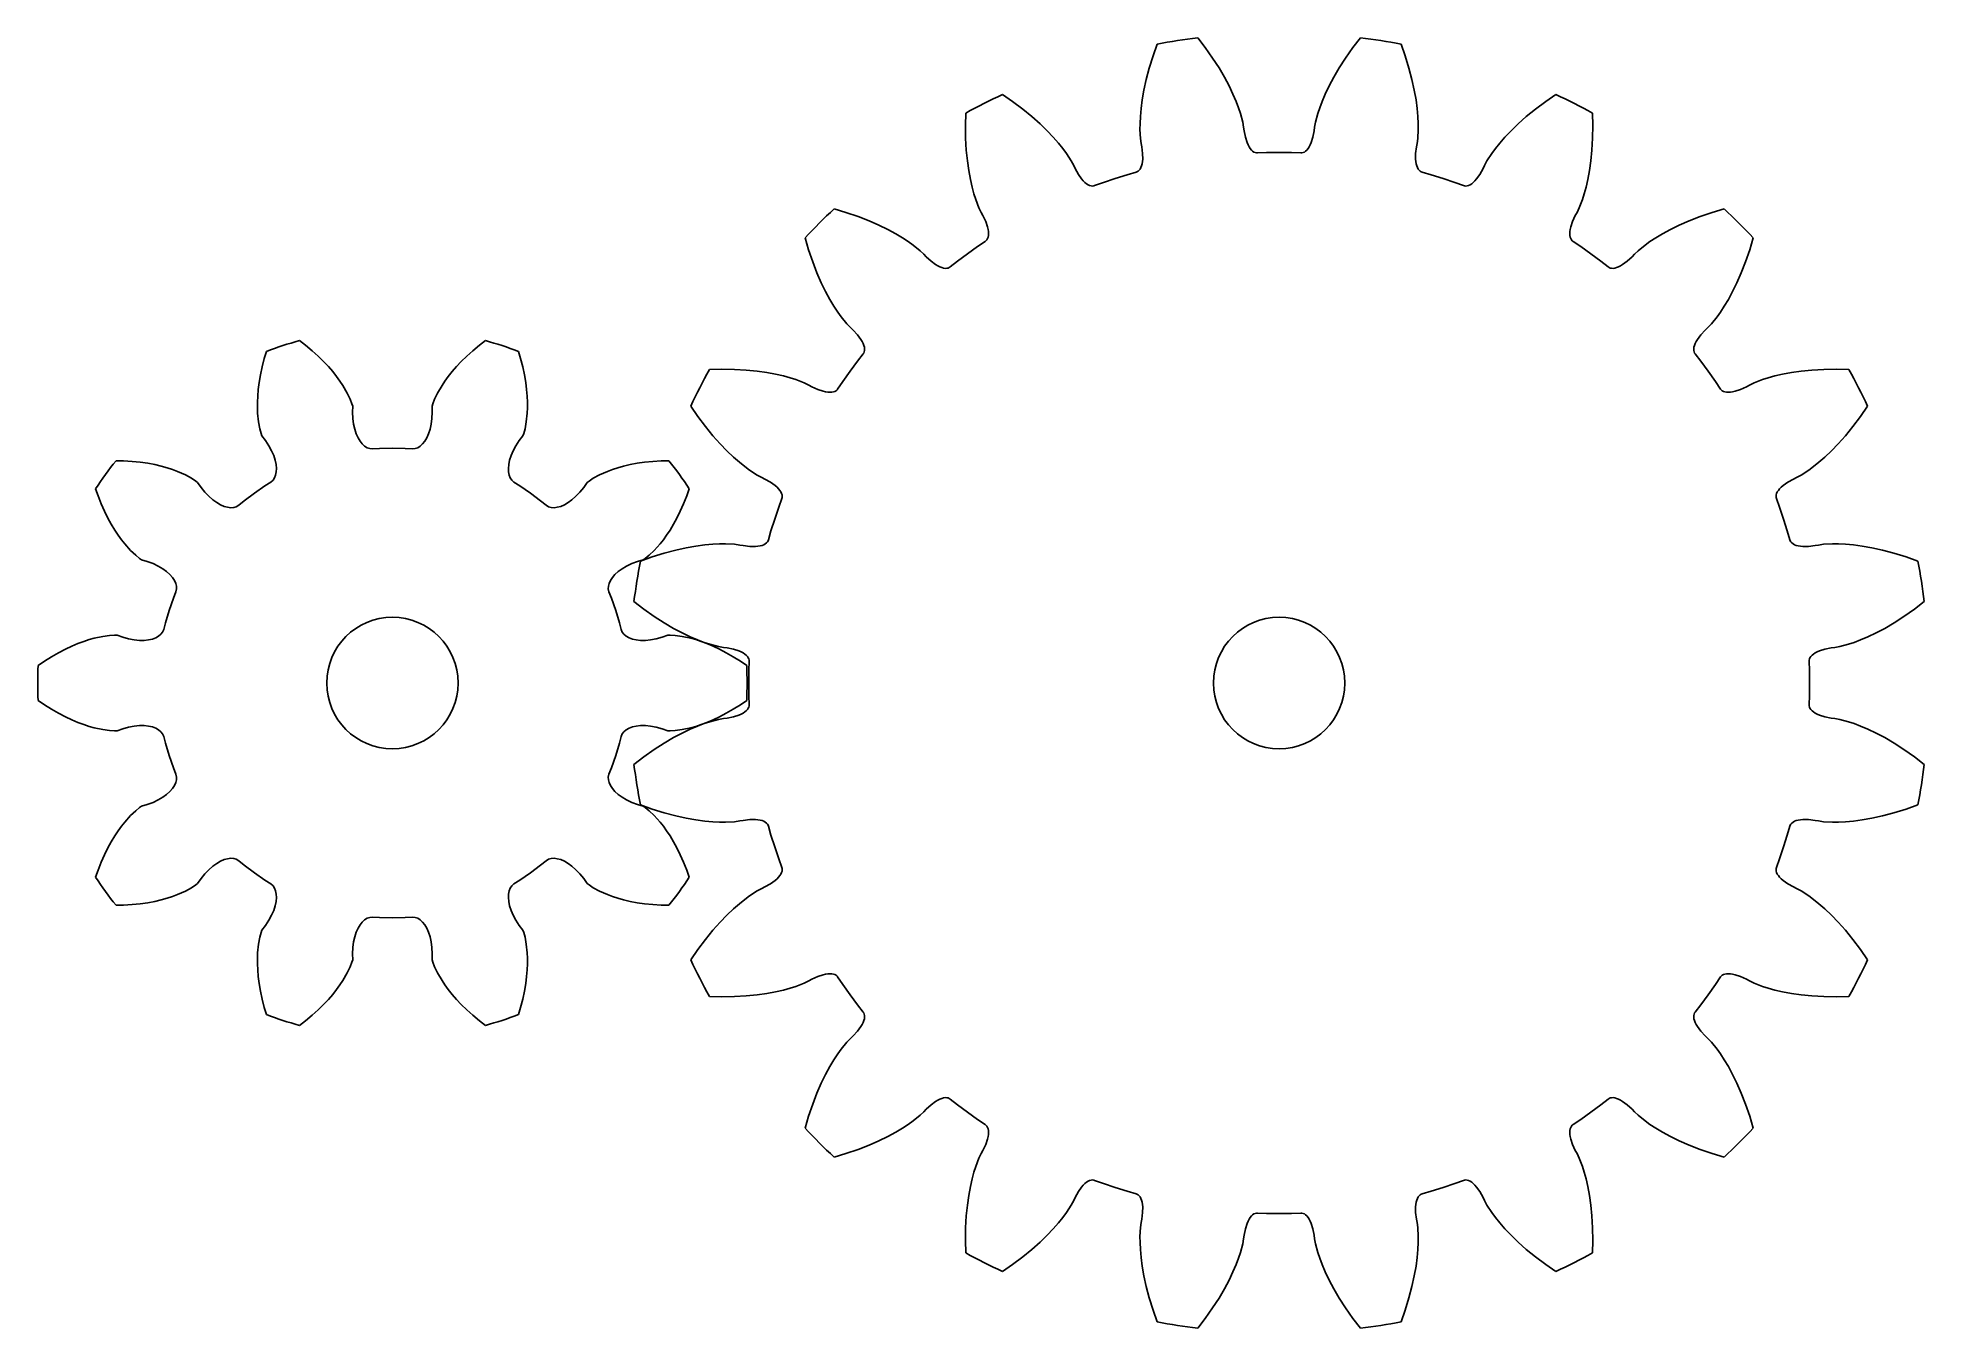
# Model space of a CAD drawing. Extents: x -10.8 to 46.6, y -19.6 to 19.6.
import ezdxf

# ---------------------------------------------------------------- set-up
doc = ezdxf.new("R2010")
doc.units = 0

msp = doc.modelspace()

# ---------------------------------------------------------------- linework, layer by layer
for centre in [(0, 0), (0, 0), (27, 0), (27, 0)]:
    msp.add_circle(centre, 2)
at = {"layer": 'layer0'}
for p, q in [((24.522, 19.644), (24.751, 19.345)), ((29.249, 19.345), (29.478, 19.644)), ((23.046, 18.722), (23.161, 19.093)), ((23.161, 19.093), (23.287, 19.449)), ((24.751, 19.345), (24.975, 19.027)), ((24.975, 19.027), (25.17, 18.724)), ((28.83, 18.724), (29.025, 19.027)), ((29.025, 19.027), (29.249, 19.345)), ((30.713, 19.449), (30.839, 19.093)), ((30.839, 19.093), (30.954, 18.722)), ((22.955, 18.373), (23.046, 18.722)), ((25.17, 18.724), (25.336, 18.44)), ((25.336, 18.44), (25.477, 18.175)), ((28.523, 18.175), (28.664, 18.44)), ((28.664, 18.44), (28.83, 18.724)), ((30.954, 18.722), (31.045, 18.373)), ((18.572, 17.917), (18.883, 17.703)), ((22.832, 17.756), (22.884, 18.052)), ((22.884, 18.052), (22.955, 18.373)), ((25.477, 18.175), (25.595, 17.929)), ((25.595, 17.929), (25.69, 17.707)), ((28.31, 17.707), (28.405, 17.929)), ((28.405, 17.929), (28.523, 18.175)), ((31.045, 18.373), (31.116, 18.052)), ((31.116, 18.052), (31.168, 17.756)), ((35.117, 17.703), (35.428, 17.917)), ((17.449, 16.972), (17.459, 17.349)), ((18.883, 17.703), (19.194, 17.47)), ((19.194, 17.47), (19.473, 17.242)), ((19.473, 17.242), (19.72, 17.023)), ((22.764, 17.036), (22.774, 17.245)), ((22.774, 17.245), (22.796, 17.485)), ((22.796, 17.485), (22.832, 17.756)), ((25.69, 17.707), (25.764, 17.511)), ((25.764, 17.511), (25.822, 17.338)), ((25.822, 17.338), (25.892, 17.073)), ((28.108, 17.073), (28.178, 17.338)), ((28.178, 17.338), (28.236, 17.511)), ((28.236, 17.511), (28.31, 17.707)), ((31.168, 17.756), (31.204, 17.485)), ((31.204, 17.485), (31.226, 17.245)), ((31.226, 17.245), (31.236, 17.036)), ((34.28, 17.023), (34.527, 17.242)), ((34.527, 17.242), (34.806, 17.47)), ((34.806, 17.47), (35.117, 17.703)), ((36.541, 17.349), (36.551, 16.972)), ((17.455, 16.584), (17.449, 16.972)), ((19.72, 17.023), (19.936, 16.815)), ((19.936, 16.815), (20.123, 16.617)), ((22.763, 16.854), (22.764, 17.036)), ((22.778, 16.58), (22.763, 16.854)), ((25.892, 17.073), (25.92, 16.918)), ((25.92, 16.918), (25.933, 16.812)), ((25.933, 16.812), (25.972, 16.616)), ((28.028, 16.616), (28.067, 16.812)), ((28.067, 16.812), (28.08, 16.918)), ((28.08, 16.918), (28.108, 17.073)), ((31.237, 16.854), (31.222, 16.58)), ((31.236, 17.036), (31.237, 16.854)), ((33.877, 16.617), (34.064, 16.815)), ((34.064, 16.815), (34.28, 17.023)), ((36.551, 16.972), (36.545, 16.584)), ((17.475, 16.224), (17.455, 16.584)), ((17.507, 15.896), (17.475, 16.224)), ((20.123, 16.617), (20.282, 16.435)), ((20.282, 16.435), (20.413, 16.272)), ((20.413, 16.272), (20.522, 16.125)), ((20.522, 16.125), (20.671, 15.895)), ((22.799, 16.424), (22.778, 16.58)), ((22.819, 16.319), (22.799, 16.424)), ((22.843, 16.12), (22.819, 16.319)), ((22.845, 15.948), (22.843, 16.12)), ((25.972, 16.616), (26.023, 16.452)), ((26.023, 16.452), (26.053, 16.382)), ((26.053, 16.382), (26.085, 16.322)), ((26.085, 16.322), (26.12, 16.269)), ((26.12, 16.269), (26.156, 16.226)), ((26.156, 16.226), (26.193, 16.19)), ((26.193, 16.19), (26.231, 16.164)), ((26.231, 16.164), (26.269, 16.146)), ((26.269, 16.146), (26.308, 16.137)), ((26.308, 16.137), (26.337, 16.136)), ((26.337, 16.136), (26.62, 16.146)), ((26.62, 16.146), (27, 16.15)), ((27, 16.15), (27.38, 16.146)), ((27.38, 16.146), (27.663, 16.136)), ((27.663, 16.136), (27.692, 16.137)), ((27.692, 16.137), (27.731, 16.146)), ((27.731, 16.146), (27.769, 16.164)), ((27.769, 16.164), (27.807, 16.19)), ((27.807, 16.19), (27.844, 16.226)), ((27.844, 16.226), (27.88, 16.269)), ((27.88, 16.269), (27.915, 16.322)), ((27.915, 16.322), (27.947, 16.382)), ((27.947, 16.382), (27.977, 16.452)), ((27.977, 16.452), (28.028, 16.616)), ((31.157, 16.12), (31.155, 15.948)), ((31.181, 16.319), (31.157, 16.12)), ((31.201, 16.424), (31.181, 16.319)), ((31.222, 16.58), (31.201, 16.424)), ((33.329, 15.895), (33.478, 16.125)), ((33.478, 16.125), (33.587, 16.272)), ((33.587, 16.272), (33.718, 16.435)), ((33.718, 16.435), (33.877, 16.617)), ((36.525, 16.224), (36.493, 15.896)), ((36.545, 16.584), (36.525, 16.224)), ((17.549, 15.599), (17.507, 15.896)), ((17.598, 15.331), (17.549, 15.599)), ((20.671, 15.895), (20.745, 15.756)), ((20.745, 15.756), (20.79, 15.66)), ((20.79, 15.66), (20.888, 15.485)), ((22.372, 15.473), (22.644, 15.551)), ((22.644, 15.551), (22.671, 15.561)), ((22.671, 15.561), (22.705, 15.582)), ((22.705, 15.582), (22.737, 15.611)), ((22.737, 15.611), (22.765, 15.648)), ((22.765, 15.648), (22.789, 15.692)), ((22.789, 15.692), (22.81, 15.745)), ((22.81, 15.745), (22.826, 15.805)), ((22.826, 15.805), (22.838, 15.873)), ((22.838, 15.873), (22.845, 15.948)), ((31.155, 15.948), (31.162, 15.873)), ((31.162, 15.873), (31.174, 15.805)), ((31.174, 15.805), (31.19, 15.745)), ((31.19, 15.745), (31.211, 15.692)), ((31.211, 15.692), (31.235, 15.648)), ((31.235, 15.648), (31.263, 15.611)), ((31.263, 15.611), (31.295, 15.582)), ((31.295, 15.582), (31.329, 15.561)), ((31.329, 15.561), (31.356, 15.551)), ((31.356, 15.551), (31.628, 15.473)), ((33.112, 15.485), (33.21, 15.66)), ((33.21, 15.66), (33.255, 15.756)), ((33.255, 15.756), (33.329, 15.895)), ((36.451, 15.599), (36.402, 15.331)), ((36.493, 15.896), (36.451, 15.599)), ((17.652, 15.095), (17.598, 15.331)), ((17.707, 14.893), (17.652, 15.095)), ((20.888, 15.485), (20.987, 15.345)), ((20.987, 15.345), (21.037, 15.288)), ((21.037, 15.288), (21.087, 15.24)), ((21.087, 15.24), (21.135, 15.201)), ((21.135, 15.201), (21.183, 15.17)), ((21.183, 15.17), (21.229, 15.149)), ((21.229, 15.149), (21.273, 15.135)), ((21.273, 15.135), (21.316, 15.13)), ((21.316, 15.13), (21.355, 15.134)), ((21.355, 15.134), (21.383, 15.142)), ((21.383, 15.142), (21.649, 15.238)), ((21.649, 15.238), (22.009, 15.36)), ((22.009, 15.36), (22.372, 15.473)), ((31.628, 15.473), (31.991, 15.36)), ((31.991, 15.36), (32.351, 15.238)), ((32.351, 15.238), (32.617, 15.142)), ((32.617, 15.142), (32.645, 15.134)), ((32.645, 15.134), (32.684, 15.13)), ((32.684, 15.13), (32.727, 15.135)), ((32.727, 15.135), (32.771, 15.149)), ((32.771, 15.149), (32.817, 15.17)), ((32.817, 15.17), (32.865, 15.201)), ((32.865, 15.201), (32.913, 15.24)), ((32.913, 15.24), (32.963, 15.288)), ((32.963, 15.288), (33.013, 15.345)), ((33.013, 15.345), (33.112, 15.485)), ((36.348, 15.095), (36.293, 14.893)), ((36.402, 15.331), (36.348, 15.095)), ((13.448, 14.436), (13.81, 14.328)), ((17.762, 14.719), (17.707, 14.893)), ((17.861, 14.463), (17.762, 14.719)), ((17.929, 14.321), (17.861, 14.463)), ((36.139, 14.463), (36.071, 14.321)), ((36.238, 14.719), (36.139, 14.463)), ((36.293, 14.893), (36.238, 14.719)), ((40.19, 14.328), (40.552, 14.436)), ((13.81, 14.328), (14.178, 14.203)), ((14.178, 14.203), (14.513, 14.072)), ((14.513, 14.072), (14.815, 13.94)), ((14.815, 13.94), (15.085, 13.809)), ((15.085, 13.809), (15.325, 13.679)), ((17.981, 14.228), (17.929, 14.321)), ((18.066, 14.047), (17.981, 14.228)), ((18.12, 13.884), (18.066, 14.047)), ((18.137, 13.81), (18.12, 13.884)), ((18.146, 13.742), (18.137, 13.81)), ((35.863, 13.81), (35.854, 13.742)), ((35.88, 13.884), (35.863, 13.81)), ((35.934, 14.047), (35.88, 13.884)), ((36.019, 14.228), (35.934, 14.047)), ((36.071, 14.321), (36.019, 14.228)), ((38.675, 13.679), (38.915, 13.809)), ((38.915, 13.809), (39.185, 13.94)), ((39.185, 13.94), (39.487, 14.072)), ((39.487, 14.072), (39.822, 14.203)), ((39.822, 14.203), (40.19, 14.328)), ((12.672, 13.19), (12.564, 13.552)), ((15.325, 13.679), (15.532, 13.555)), ((15.532, 13.555), (15.708, 13.44)), ((15.708, 13.44), (15.856, 13.334)), ((15.856, 13.334), (16.069, 13.161)), ((17.507, 13.066), (17.817, 13.285)), ((17.817, 13.285), (18.051, 13.444)), ((18.051, 13.444), (18.074, 13.462)), ((18.074, 13.462), (18.101, 13.492)), ((18.101, 13.492), (18.121, 13.529)), ((18.121, 13.529), (18.137, 13.573)), ((18.137, 13.573), (18.146, 13.623)), ((18.149, 13.68), (18.146, 13.742)), ((18.146, 13.623), (18.149, 13.68)), ((35.854, 13.742), (35.851, 13.68)), ((35.851, 13.68), (35.854, 13.623)), ((35.854, 13.623), (35.863, 13.573)), ((35.863, 13.573), (35.879, 13.529)), ((35.879, 13.529), (35.899, 13.492)), ((35.899, 13.492), (35.926, 13.462)), ((35.926, 13.462), (35.949, 13.444)), ((35.949, 13.444), (36.183, 13.285)), ((36.183, 13.285), (36.493, 13.066)), ((37.931, 13.161), (38.144, 13.334)), ((38.144, 13.334), (38.292, 13.44)), ((38.292, 13.44), (38.468, 13.555)), ((38.468, 13.555), (38.675, 13.679)), ((41.436, 13.552), (41.328, 13.19)), ((12.797, 12.822), (12.672, 13.19)), ((12.928, 12.487), (12.797, 12.822)), ((16.069, 13.161), (16.182, 13.052)), ((16.182, 13.052), (16.255, 12.975)), ((16.255, 12.975), (16.402, 12.838)), ((16.402, 12.838), (16.54, 12.736)), ((16.54, 12.736), (16.605, 12.697)), ((16.605, 12.697), (16.667, 12.667)), ((16.667, 12.667), (16.725, 12.645)), ((16.725, 12.645), (16.78, 12.63)), ((16.918, 12.633), (16.955, 12.649)), ((16.955, 12.649), (16.979, 12.665)), ((16.979, 12.665), (17.202, 12.839)), ((17.202, 12.839), (17.507, 13.066)), ((36.493, 13.066), (36.798, 12.839)), ((36.798, 12.839), (37.021, 12.665)), ((37.021, 12.665), (37.045, 12.649)), ((37.045, 12.649), (37.082, 12.633)), ((37.22, 12.63), (37.275, 12.645)), ((37.275, 12.645), (37.333, 12.667)), ((37.333, 12.667), (37.395, 12.697)), ((37.395, 12.697), (37.46, 12.736)), ((37.46, 12.736), (37.598, 12.838)), ((37.598, 12.838), (37.745, 12.975)), ((37.745, 12.975), (37.818, 13.052)), ((37.818, 13.052), (37.931, 13.161)), ((41.203, 12.822), (41.072, 12.487)), ((41.328, 13.19), (41.203, 12.822)), ((13.06, 12.185), (12.928, 12.487)), ((13.191, 11.915), (13.06, 12.185)), ((16.78, 12.63), (16.83, 12.624)), ((16.83, 12.624), (16.877, 12.625)), ((16.877, 12.625), (16.918, 12.633)), ((37.082, 12.633), (37.123, 12.625)), ((37.123, 12.625), (37.17, 12.624)), ((37.17, 12.624), (37.22, 12.63)), ((40.94, 12.185), (40.809, 11.915)), ((41.072, 12.487), (40.94, 12.185)), ((13.321, 11.675), (13.191, 11.915)), ((13.445, 11.468), (13.321, 11.675)), ((40.679, 11.675), (40.555, 11.468)), ((40.809, 11.915), (40.679, 11.675)), ((13.56, 11.292), (13.445, 11.468)), ((13.666, 11.144), (13.56, 11.292)), ((13.839, 10.931), (13.666, 11.144)), ((13.948, 10.818), (13.839, 10.931)), ((40.161, 10.931), (40.052, 10.818)), ((40.334, 11.144), (40.161, 10.931)), ((40.44, 11.292), (40.334, 11.144)), ((40.555, 11.468), (40.44, 11.292)), ((14.025, 10.745), (13.948, 10.818)), ((14.162, 10.598), (14.025, 10.745)), ((14.264, 10.46), (14.162, 10.598)), ((14.303, 10.395), (14.264, 10.46)), ((14.333, 10.333), (14.303, 10.395)), ((39.697, 10.395), (39.667, 10.333)), ((39.736, 10.46), (39.697, 10.395)), ((39.838, 10.598), (39.736, 10.46)), ((39.975, 10.745), (39.838, 10.598)), ((40.052, 10.818), (39.975, 10.745)), ((13.934, 9.493), (14.161, 9.798)), ((14.161, 9.798), (14.335, 10.021)), ((14.355, 10.275), (14.333, 10.333)), ((14.335, 10.021), (14.351, 10.045)), ((14.351, 10.045), (14.367, 10.082)), ((14.37, 10.22), (14.355, 10.275)), ((14.367, 10.082), (14.375, 10.123)), ((14.376, 10.17), (14.37, 10.22)), ((14.375, 10.123), (14.376, 10.17)), ((39.63, 10.22), (39.624, 10.17)), ((39.624, 10.17), (39.625, 10.123)), ((39.625, 10.123), (39.633, 10.082)), ((39.645, 10.275), (39.63, 10.22)), ((39.633, 10.082), (39.649, 10.045)), ((39.667, 10.333), (39.645, 10.275)), ((39.649, 10.045), (39.665, 10.021)), ((39.665, 10.021), (39.839, 9.798)), ((39.839, 9.798), (40.066, 9.493)), ((9.651, 9.541), (10.028, 9.551)), ((10.028, 9.551), (10.416, 9.545)), ((10.416, 9.545), (10.776, 9.525)), ((10.776, 9.525), (11.104, 9.493)), ((11.104, 9.493), (11.401, 9.451)), ((11.401, 9.451), (11.669, 9.402)), ((11.669, 9.402), (11.905, 9.348)), ((11.905, 9.348), (12.107, 9.293)), ((12.107, 9.293), (12.281, 9.238)), ((12.281, 9.238), (12.537, 9.139)), ((13.715, 9.183), (13.934, 9.493)), ((40.066, 9.493), (40.285, 9.183)), ((41.463, 9.139), (41.719, 9.238)), ((41.719, 9.238), (41.893, 9.293)), ((41.893, 9.293), (42.095, 9.348)), ((42.095, 9.348), (42.331, 9.402)), ((42.331, 9.402), (42.599, 9.451)), ((42.599, 9.451), (42.896, 9.493)), ((42.896, 9.493), (43.224, 9.525)), ((43.224, 9.525), (43.584, 9.545)), ((43.584, 9.545), (43.972, 9.551)), ((43.972, 9.551), (44.349, 9.541)), ((12.537, 9.139), (12.679, 9.071)), ((12.679, 9.071), (12.772, 9.019)), ((12.772, 9.019), (12.953, 8.934)), ((12.953, 8.934), (13.116, 8.88)), ((13.116, 8.88), (13.19, 8.863)), ((13.19, 8.863), (13.258, 8.854)), ((13.258, 8.854), (13.32, 8.851)), ((13.32, 8.851), (13.377, 8.854)), ((13.377, 8.854), (13.427, 8.863)), ((13.427, 8.863), (13.471, 8.879)), ((13.471, 8.879), (13.508, 8.899)), ((13.508, 8.899), (13.538, 8.926)), ((13.538, 8.926), (13.556, 8.949)), ((13.556, 8.949), (13.715, 9.183)), ((40.285, 9.183), (40.444, 8.949)), ((40.444, 8.949), (40.462, 8.926)), ((40.462, 8.926), (40.492, 8.899)), ((40.492, 8.899), (40.529, 8.879)), ((40.529, 8.879), (40.573, 8.863)), ((40.573, 8.863), (40.623, 8.854)), ((40.623, 8.854), (40.68, 8.851)), ((40.68, 8.851), (40.742, 8.854)), ((40.742, 8.854), (40.81, 8.863)), ((40.81, 8.863), (40.884, 8.88)), ((40.884, 8.88), (41.047, 8.934)), ((41.047, 8.934), (41.228, 9.019)), ((41.228, 9.019), (41.321, 9.071)), ((41.321, 9.071), (41.463, 9.139)), ((9.297, 8.117), (9.083, 8.428)), ((9.53, 7.806), (9.297, 8.117)), ((44.703, 8.117), (44.47, 7.806)), ((44.917, 8.428), (44.703, 8.117)), ((9.758, 7.527), (9.53, 7.806)), ((9.977, 7.28), (9.758, 7.527)), ((44.242, 7.527), (44.023, 7.28)), ((44.47, 7.806), (44.242, 7.527)), ((10.185, 7.064), (9.977, 7.28)), ((10.383, 6.877), (10.185, 7.064)), ((43.815, 7.064), (43.617, 6.877)), ((44.023, 7.28), (43.815, 7.064)), ((10.565, 6.718), (10.383, 6.877)), ((10.728, 6.587), (10.565, 6.718)), ((10.875, 6.478), (10.728, 6.587)), ((11.105, 6.329), (10.875, 6.478)), ((11.244, 6.255), (11.105, 6.329)), ((42.895, 6.329), (42.756, 6.255)), ((43.125, 6.478), (42.895, 6.329)), ((43.272, 6.587), (43.125, 6.478)), ((43.435, 6.718), (43.272, 6.587)), ((43.617, 6.877), (43.435, 6.718)), ((11.34, 6.21), (11.244, 6.255)), ((11.515, 6.112), (11.34, 6.21)), ((11.655, 6.013), (11.515, 6.112)), ((11.712, 5.963), (11.655, 6.013)), ((11.76, 5.913), (11.712, 5.963)), ((11.799, 5.865), (11.76, 5.913)), ((11.83, 5.817), (11.799, 5.865)), ((11.851, 5.771), (11.83, 5.817)), ((11.865, 5.727), (11.851, 5.771)), ((42.149, 5.771), (42.135, 5.727)), ((42.17, 5.817), (42.149, 5.771)), ((42.201, 5.865), (42.17, 5.817)), ((42.24, 5.913), (42.201, 5.865)), ((42.288, 5.963), (42.24, 5.913)), ((42.345, 6.013), (42.288, 5.963)), ((42.485, 6.112), (42.345, 6.013)), ((42.66, 6.21), (42.485, 6.112)), ((42.756, 6.255), (42.66, 6.21)), ((11.64, 4.991), (11.762, 5.351)), ((11.762, 5.351), (11.858, 5.617)), ((11.858, 5.617), (11.866, 5.645)), ((11.87, 5.684), (11.865, 5.727)), ((11.866, 5.645), (11.87, 5.684)), ((42.135, 5.727), (42.13, 5.684)), ((42.13, 5.684), (42.134, 5.645)), ((42.134, 5.645), (42.142, 5.617)), ((42.142, 5.617), (42.238, 5.351)), ((42.238, 5.351), (42.36, 4.991)), ((11.449, 4.356), (11.527, 4.628)), ((11.527, 4.628), (11.64, 4.991)), ((42.36, 4.991), (42.473, 4.628)), ((42.473, 4.628), (42.551, 4.356)), ((8.278, 3.954), (8.627, 4.045)), ((8.627, 4.045), (8.948, 4.116)), ((8.948, 4.116), (9.244, 4.168)), ((9.244, 4.168), (9.515, 4.204)), ((9.515, 4.204), (9.755, 4.226)), ((9.755, 4.226), (9.964, 4.236)), ((9.964, 4.236), (10.146, 4.237)), ((10.146, 4.237), (10.42, 4.222)), ((10.42, 4.222), (10.576, 4.201)), ((10.576, 4.201), (10.681, 4.181)), ((10.681, 4.181), (10.88, 4.157)), ((10.88, 4.157), (11.052, 4.155)), ((11.052, 4.155), (11.127, 4.162)), ((11.127, 4.162), (11.195, 4.174)), ((11.195, 4.174), (11.255, 4.19)), ((11.255, 4.19), (11.308, 4.211)), ((11.308, 4.211), (11.352, 4.235)), ((11.352, 4.235), (11.389, 4.263)), ((11.389, 4.263), (11.418, 4.295)), ((11.418, 4.295), (11.439, 4.329)), ((11.439, 4.329), (11.449, 4.356)), ((42.551, 4.356), (42.561, 4.329)), ((42.561, 4.329), (42.582, 4.295)), ((42.582, 4.295), (42.611, 4.263)), ((42.611, 4.263), (42.648, 4.235)), ((42.648, 4.235), (42.692, 4.211)), ((42.692, 4.211), (42.745, 4.19)), ((42.745, 4.19), (42.805, 4.174)), ((42.805, 4.174), (42.873, 4.162)), ((42.873, 4.162), (42.948, 4.155)), ((42.948, 4.155), (43.12, 4.157)), ((43.12, 4.157), (43.319, 4.181)), ((43.319, 4.181), (43.424, 4.201)), ((43.424, 4.201), (43.58, 4.222)), ((43.58, 4.222), (43.854, 4.237)), ((43.854, 4.237), (44.036, 4.236)), ((44.036, 4.236), (44.245, 4.226)), ((44.245, 4.226), (44.485, 4.204)), ((44.485, 4.204), (44.756, 4.168)), ((44.756, 4.168), (45.052, 4.116)), ((45.052, 4.116), (45.373, 4.045)), ((45.373, 4.045), (45.722, 3.954)), ((7.551, 3.713), (7.907, 3.839)), ((7.907, 3.839), (8.278, 3.954)), ((45.722, 3.954), (46.093, 3.839)), ((46.093, 3.839), (46.449, 3.713)), ((7.655, 2.249), (7.356, 2.478)), ((46.644, 2.478), (46.345, 2.249)), ((7.973, 2.025), (7.655, 2.249)), ((8.276, 1.83), (7.973, 2.025)), ((8.56, 1.664), (8.276, 1.83)), ((45.724, 1.83), (45.44, 1.664)), ((46.027, 2.025), (45.724, 1.83)), ((46.345, 2.249), (46.027, 2.025)), ((8.825, 1.523), (8.56, 1.664)), ((9.071, 1.405), (8.825, 1.523)), ((9.293, 1.31), (9.071, 1.405)), ((9.489, 1.236), (9.293, 1.31)), ((9.662, 1.178), (9.489, 1.236)), ((9.927, 1.108), (9.662, 1.178)), ((44.338, 1.178), (44.073, 1.108)), ((44.511, 1.236), (44.338, 1.178)), ((44.707, 1.31), (44.511, 1.236)), ((44.929, 1.405), (44.707, 1.31)), ((45.175, 1.523), (44.929, 1.405)), ((45.44, 1.664), (45.175, 1.523)), ((10.082, 1.08), (9.927, 1.108)), ((10.188, 1.067), (10.082, 1.08)), ((10.384, 1.028), (10.188, 1.067)), ((10.548, 0.977), (10.384, 1.028)), ((10.618, 0.947), (10.548, 0.977)), ((10.678, 0.915), (10.618, 0.947)), ((10.731, 0.88), (10.678, 0.915)), ((10.774, 0.844), (10.731, 0.88)), ((10.81, 0.807), (10.774, 0.844)), ((10.836, 0.769), (10.81, 0.807)), ((10.854, 0.731), (10.836, 0.769)), ((10.863, 0.692), (10.854, 0.731)), ((10.854, 0.38), (10.864, 0.663)), ((10.864, 0.663), (10.863, 0.692)), ((43.137, 0.692), (43.136, 0.663)), ((43.136, 0.663), (43.146, 0.38)), ((43.146, 0.731), (43.137, 0.692)), ((43.164, 0.769), (43.146, 0.731)), ((43.19, 0.807), (43.164, 0.769)), ((43.226, 0.844), (43.19, 0.807)), ((43.269, 0.88), (43.226, 0.844)), ((43.322, 0.915), (43.269, 0.88)), ((43.382, 0.947), (43.322, 0.915)), ((43.452, 0.977), (43.382, 0.947)), ((43.616, 1.028), (43.452, 0.977)), ((43.812, 1.067), (43.616, 1.028)), ((43.918, 1.08), (43.812, 1.067)), ((44.073, 1.108), (43.918, 1.08)), ((10.85, 0), (10.854, 0.38)), ((10.854, -0.38), (10.85, 0)), ((43.146, 0.38), (43.15, 0)), ((43.15, 0), (43.146, -0.38)), ((10.864, -0.663), (10.854, -0.38)), ((43.146, -0.38), (43.136, -0.663)), ((9.662, -1.178), (9.927, -1.108)), ((9.927, -1.108), (10.082, -1.08)), ((10.082, -1.08), (10.188, -1.067)), ((10.188, -1.067), (10.384, -1.028)), ((10.384, -1.028), (10.548, -0.977)), ((10.548, -0.977), (10.618, -0.947)), ((10.618, -0.947), (10.678, -0.915)), ((10.678, -0.915), (10.731, -0.88)), ((10.731, -0.88), (10.774, -0.844)), ((10.774, -0.844), (10.81, -0.807)), ((10.81, -0.807), (10.836, -0.769)), ((10.836, -0.769), (10.854, -0.731)), ((10.854, -0.731), (10.863, -0.692)), ((10.863, -0.692), (10.864, -0.663)), ((43.136, -0.663), (43.137, -0.692)), ((43.137, -0.692), (43.146, -0.731)), ((43.146, -0.731), (43.164, -0.769)), ((43.164, -0.769), (43.19, -0.807)), ((43.19, -0.807), (43.226, -0.844)), ((43.226, -0.844), (43.269, -0.88)), ((43.269, -0.88), (43.322, -0.915)), ((43.322, -0.915), (43.382, -0.947)), ((43.382, -0.947), (43.452, -0.977)), ((43.452, -0.977), (43.616, -1.028)), ((43.616, -1.028), (43.812, -1.067)), ((43.812, -1.067), (43.918, -1.08)), ((43.918, -1.08), (44.073, -1.108)), ((44.073, -1.108), (44.338, -1.178)), ((8.276, -1.83), (8.56, -1.664)), ((8.56, -1.664), (8.825, -1.523)), ((8.825, -1.523), (9.071, -1.405)), ((9.071, -1.405), (9.293, -1.31)), ((9.293, -1.31), (9.489, -1.236)), ((9.489, -1.236), (9.662, -1.178)), ((44.338, -1.178), (44.511, -1.236)), ((44.511, -1.236), (44.707, -1.31)), ((44.707, -1.31), (44.929, -1.405)), ((44.929, -1.405), (45.175, -1.523)), ((45.175, -1.523), (45.44, -1.664)), ((45.44, -1.664), (45.724, -1.83)), ((7.356, -2.478), (7.655, -2.249)), ((7.655, -2.249), (7.973, -2.025)), ((7.973, -2.025), (8.276, -1.83)), ((45.724, -1.83), (46.027, -2.025)), ((46.027, -2.025), (46.345, -2.249)), ((46.345, -2.249), (46.644, -2.478)), ((7.907, -3.839), (7.551, -3.713)), ((8.278, -3.954), (7.907, -3.839)), ((8.627, -4.045), (8.278, -3.954)), ((45.722, -3.954), (45.373, -4.045)), ((46.093, -3.839), (45.722, -3.954)), ((46.449, -3.713), (46.093, -3.839)), ((8.948, -4.116), (8.627, -4.045)), ((9.244, -4.168), (8.948, -4.116)), ((9.515, -4.204), (9.244, -4.168)), ((9.755, -4.226), (9.515, -4.204)), ((9.964, -4.236), (9.755, -4.226)), ((10.146, -4.237), (9.964, -4.236)), ((10.42, -4.222), (10.146, -4.237)), ((10.576, -4.201), (10.42, -4.222)), ((10.681, -4.181), (10.576, -4.201)), ((10.88, -4.157), (10.681, -4.181)), ((11.052, -4.155), (10.88, -4.157)), ((11.127, -4.162), (11.052, -4.155)), ((11.195, -4.174), (11.127, -4.162)), ((11.255, -4.19), (11.195, -4.174)), ((11.308, -4.211), (11.255, -4.19)), ((11.352, -4.235), (11.308, -4.211)), ((11.389, -4.263), (11.352, -4.235)), ((11.418, -4.295), (11.389, -4.263)), ((11.439, -4.329), (11.418, -4.295)), ((11.449, -4.356), (11.439, -4.329)), ((11.527, -4.628), (11.449, -4.356)), ((42.551, -4.356), (42.473, -4.628)), ((42.561, -4.329), (42.551, -4.356)), ((42.582, -4.295), (42.561, -4.329)), ((42.611, -4.263), (42.582, -4.295)), ((42.648, -4.235), (42.611, -4.263)), ((42.692, -4.211), (42.648, -4.235)), ((42.745, -4.19), (42.692, -4.211)), ((42.805, -4.174), (42.745, -4.19)), ((42.873, -4.162), (42.805, -4.174)), ((42.948, -4.155), (42.873, -4.162)), ((43.12, -4.157), (42.948, -4.155)), ((43.319, -4.181), (43.12, -4.157)), ((43.424, -4.201), (43.319, -4.181)), ((43.58, -4.222), (43.424, -4.201)), ((43.854, -4.237), (43.58, -4.222)), ((44.036, -4.236), (43.854, -4.237)), ((44.245, -4.226), (44.036, -4.236)), ((44.485, -4.204), (44.245, -4.226)), ((44.756, -4.168), (44.485, -4.204)), ((45.052, -4.116), (44.756, -4.168)), ((45.373, -4.045), (45.052, -4.116)), ((11.64, -4.991), (11.527, -4.628)), ((11.762, -5.351), (11.64, -4.991)), ((42.36, -4.991), (42.238, -5.351)), ((42.473, -4.628), (42.36, -4.991)), ((11.858, -5.617), (11.762, -5.351)), ((11.851, -5.771), (11.865, -5.727)), ((11.866, -5.645), (11.858, -5.617)), ((11.865, -5.727), (11.87, -5.684)), ((11.87, -5.684), (11.866, -5.645)), ((42.134, -5.645), (42.13, -5.684)), ((42.13, -5.684), (42.135, -5.727)), ((42.142, -5.617), (42.134, -5.645)), ((42.135, -5.727), (42.149, -5.771)), ((42.238, -5.351), (42.142, -5.617)), ((11.105, -6.329), (11.244, -6.255)), ((11.244, -6.255), (11.34, -6.21)), ((11.34, -6.21), (11.515, -6.112)), ((11.515, -6.112), (11.655, -6.013)), ((11.655, -6.013), (11.712, -5.963)), ((11.712, -5.963), (11.76, -5.913)), ((11.76, -5.913), (11.799, -5.865)), ((11.799, -5.865), (11.83, -5.817)), ((11.83, -5.817), (11.851, -5.771)), ((42.149, -5.771), (42.17, -5.817)), ((42.17, -5.817), (42.201, -5.865)), ((42.201, -5.865), (42.24, -5.913)), ((42.24, -5.913), (42.288, -5.963)), ((42.288, -5.963), (42.345, -6.013)), ((42.345, -6.013), (42.485, -6.112)), ((42.485, -6.112), (42.66, -6.21)), ((42.66, -6.21), (42.756, -6.255)), ((42.756, -6.255), (42.895, -6.329)), ((10.185, -7.064), (10.383, -6.877)), ((10.383, -6.877), (10.565, -6.718)), ((10.565, -6.718), (10.728, -6.587)), ((10.728, -6.587), (10.875, -6.478)), ((10.875, -6.478), (11.105, -6.329)), ((42.895, -6.329), (43.125, -6.478)), ((43.125, -6.478), (43.272, -6.587)), ((43.272, -6.587), (43.435, -6.718)), ((43.435, -6.718), (43.617, -6.877)), ((43.617, -6.877), (43.815, -7.064)), ((9.758, -7.527), (9.977, -7.28)), ((9.977, -7.28), (10.185, -7.064)), ((43.815, -7.064), (44.023, -7.28)), ((44.023, -7.28), (44.242, -7.527)), ((9.297, -8.117), (9.53, -7.806)), ((9.53, -7.806), (9.758, -7.527)), ((44.242, -7.527), (44.47, -7.806)), ((44.47, -7.806), (44.703, -8.117)), ((9.083, -8.428), (9.297, -8.117)), ((44.703, -8.117), (44.917, -8.428)), ((12.537, -9.139), (12.281, -9.238)), ((12.679, -9.071), (12.537, -9.139)), ((12.772, -9.019), (12.679, -9.071)), ((12.953, -8.934), (12.772, -9.019)), ((13.116, -8.88), (12.953, -8.934)), ((13.19, -8.863), (13.116, -8.88)), ((13.258, -8.854), (13.19, -8.863)), ((13.32, -8.851), (13.258, -8.854)), ((13.377, -8.854), (13.32, -8.851)), ((13.427, -8.863), (13.377, -8.854)), ((13.471, -8.879), (13.427, -8.863)), ((13.508, -8.899), (13.471, -8.879)), ((13.538, -8.926), (13.508, -8.899)), ((13.556, -8.949), (13.538, -8.926)), ((13.715, -9.183), (13.556, -8.949)), ((13.934, -9.493), (13.715, -9.183)), ((40.285, -9.183), (40.066, -9.493)), ((40.444, -8.949), (40.285, -9.183)), ((40.462, -8.926), (40.444, -8.949)), ((40.492, -8.899), (40.462, -8.926)), ((40.529, -8.879), (40.492, -8.899)), ((40.573, -8.863), (40.529, -8.879)), ((40.623, -8.854), (40.573, -8.863)), ((40.68, -8.851), (40.623, -8.854)), ((40.742, -8.854), (40.68, -8.851)), ((40.81, -8.863), (40.742, -8.854)), ((40.884, -8.88), (40.81, -8.863)), ((41.047, -8.934), (40.884, -8.88)), ((41.228, -9.019), (41.047, -8.934)), ((41.321, -9.071), (41.228, -9.019)), ((41.463, -9.139), (41.321, -9.071)), ((41.719, -9.238), (41.463, -9.139)), ((10.028, -9.551), (9.651, -9.541)), ((10.416, -9.545), (10.028, -9.551)), ((10.776, -9.525), (10.416, -9.545)), ((11.104, -9.493), (10.776, -9.525)), ((11.401, -9.451), (11.104, -9.493)), ((11.669, -9.402), (11.401, -9.451)), ((11.905, -9.348), (11.669, -9.402)), ((12.107, -9.293), (11.905, -9.348)), ((12.281, -9.238), (12.107, -9.293)), ((14.161, -9.798), (13.934, -9.493)), ((40.066, -9.493), (39.839, -9.798)), ((41.893, -9.293), (41.719, -9.238)), ((42.095, -9.348), (41.893, -9.293)), ((42.331, -9.402), (42.095, -9.348)), ((42.599, -9.451), (42.331, -9.402)), ((42.896, -9.493), (42.599, -9.451)), ((43.224, -9.525), (42.896, -9.493)), ((43.584, -9.545), (43.224, -9.525)), ((43.972, -9.551), (43.584, -9.545)), ((44.349, -9.541), (43.972, -9.551)), ((14.335, -10.021), (14.161, -9.798)), ((14.303, -10.395), (14.333, -10.333)), ((14.333, -10.333), (14.355, -10.275)), ((14.351, -10.045), (14.335, -10.021)), ((14.367, -10.082), (14.351, -10.045)), ((14.355, -10.275), (14.37, -10.22)), ((14.375, -10.123), (14.367, -10.082)), ((14.37, -10.22), (14.376, -10.17)), ((14.376, -10.17), (14.375, -10.123)), ((39.625, -10.123), (39.624, -10.17)), ((39.624, -10.17), (39.63, -10.22)), ((39.633, -10.082), (39.625, -10.123)), ((39.63, -10.22), (39.645, -10.275)), ((39.649, -10.045), (39.633, -10.082)), ((39.645, -10.275), (39.667, -10.333)), ((39.665, -10.021), (39.649, -10.045)), ((39.839, -9.798), (39.665, -10.021)), ((39.667, -10.333), (39.697, -10.395)), ((13.839, -10.931), (13.948, -10.818)), ((13.948, -10.818), (14.025, -10.745)), ((14.025, -10.745), (14.162, -10.598)), ((14.162, -10.598), (14.264, -10.46)), ((14.264, -10.46), (14.303, -10.395)), ((39.697, -10.395), (39.736, -10.46)), ((39.736, -10.46), (39.838, -10.598)), ((39.838, -10.598), (39.975, -10.745)), ((39.975, -10.745), (40.052, -10.818)), ((40.052, -10.818), (40.161, -10.931)), ((13.321, -11.675), (13.445, -11.468)), ((13.445, -11.468), (13.56, -11.292)), ((13.56, -11.292), (13.666, -11.144)), ((13.666, -11.144), (13.839, -10.931)), ((40.161, -10.931), (40.334, -11.144)), ((40.334, -11.144), (40.44, -11.292)), ((40.44, -11.292), (40.555, -11.468)), ((40.555, -11.468), (40.679, -11.675)), ((13.06, -12.185), (13.191, -11.915)), ((13.191, -11.915), (13.321, -11.675)), ((40.679, -11.675), (40.809, -11.915)), ((40.809, -11.915), (40.94, -12.185)), ((12.797, -12.822), (12.928, -12.487)), ((12.928, -12.487), (13.06, -12.185)), ((16.78, -12.63), (16.725, -12.645)), ((16.83, -12.624), (16.78, -12.63)), ((16.877, -12.625), (16.83, -12.624)), ((16.918, -12.633), (16.877, -12.625)), ((16.955, -12.649), (16.918, -12.633)), ((37.082, -12.633), (37.045, -12.649)), ((37.123, -12.625), (37.082, -12.633)), ((37.17, -12.624), (37.123, -12.625)), ((37.22, -12.63), (37.17, -12.624)), ((37.275, -12.645), (37.22, -12.63)), ((40.94, -12.185), (41.072, -12.487)), ((41.072, -12.487), (41.203, -12.822)), ((12.564, -13.552), (12.672, -13.19)), ((12.672, -13.19), (12.797, -12.822)), ((16.069, -13.161), (15.856, -13.334)), ((16.182, -13.052), (16.069, -13.161)), ((16.255, -12.975), (16.182, -13.052)), ((16.402, -12.838), (16.255, -12.975)), ((16.54, -12.736), (16.402, -12.838)), ((16.605, -12.697), (16.54, -12.736)), ((16.667, -12.667), (16.605, -12.697)), ((16.725, -12.645), (16.667, -12.667)), ((16.979, -12.665), (16.955, -12.649)), ((17.202, -12.839), (16.979, -12.665)), ((17.507, -13.066), (17.202, -12.839)), ((17.817, -13.285), (17.507, -13.066)), ((36.493, -13.066), (36.183, -13.285)), ((36.798, -12.839), (36.493, -13.066)), ((37.021, -12.665), (36.798, -12.839)), ((37.045, -12.649), (37.021, -12.665)), ((37.333, -12.667), (37.275, -12.645)), ((37.395, -12.697), (37.333, -12.667)), ((37.46, -12.736), (37.395, -12.697)), ((37.598, -12.838), (37.46, -12.736)), ((37.745, -12.975), (37.598, -12.838)), ((37.818, -13.052), (37.745, -12.975)), ((37.931, -13.161), (37.818, -13.052)), ((38.144, -13.334), (37.931, -13.161)), ((41.203, -12.822), (41.328, -13.19)), ((41.328, -13.19), (41.436, -13.552)), ((15.325, -13.679), (15.085, -13.809)), ((15.532, -13.555), (15.325, -13.679)), ((15.708, -13.44), (15.532, -13.555)), ((15.856, -13.334), (15.708, -13.44)), ((18.051, -13.444), (17.817, -13.285)), ((18.074, -13.462), (18.051, -13.444)), ((18.101, -13.492), (18.074, -13.462)), ((18.121, -13.529), (18.101, -13.492)), ((18.137, -13.573), (18.121, -13.529)), ((18.146, -13.623), (18.137, -13.573)), ((18.137, -13.81), (18.146, -13.742)), ((18.149, -13.68), (18.146, -13.623)), ((18.146, -13.742), (18.149, -13.68)), ((35.854, -13.623), (35.851, -13.68)), ((35.851, -13.68), (35.854, -13.742)), ((35.863, -13.573), (35.854, -13.623)), ((35.854, -13.742), (35.863, -13.81)), ((35.879, -13.529), (35.863, -13.573)), ((35.899, -13.492), (35.879, -13.529)), ((35.926, -13.462), (35.899, -13.492)), ((35.949, -13.444), (35.926, -13.462)), ((36.183, -13.285), (35.949, -13.444)), ((38.292, -13.44), (38.144, -13.334)), ((38.468, -13.555), (38.292, -13.44)), ((38.675, -13.679), (38.468, -13.555)), ((38.915, -13.809), (38.675, -13.679)), ((13.81, -14.328), (13.448, -14.436)), ((14.178, -14.203), (13.81, -14.328)), ((14.513, -14.072), (14.178, -14.203)), ((14.815, -13.94), (14.513, -14.072)), ((15.085, -13.809), (14.815, -13.94)), ((17.861, -14.463), (17.929, -14.321)), ((17.929, -14.321), (17.981, -14.228)), ((17.981, -14.228), (18.066, -14.047)), ((18.066, -14.047), (18.12, -13.884)), ((18.12, -13.884), (18.137, -13.81)), ((35.863, -13.81), (35.88, -13.884)), ((35.88, -13.884), (35.934, -14.047)), ((35.934, -14.047), (36.019, -14.228)), ((36.019, -14.228), (36.071, -14.321)), ((36.071, -14.321), (36.139, -14.463)), ((39.185, -13.94), (38.915, -13.809)), ((39.487, -14.072), (39.185, -13.94)), ((39.822, -14.203), (39.487, -14.072)), ((40.19, -14.328), (39.822, -14.203)), ((40.552, -14.436), (40.19, -14.328)), ((17.652, -15.095), (17.707, -14.893)), ((17.707, -14.893), (17.762, -14.719)), ((17.762, -14.719), (17.861, -14.463)), ((36.139, -14.463), (36.238, -14.719)), ((36.238, -14.719), (36.293, -14.893)), ((36.293, -14.893), (36.348, -15.095)), ((17.549, -15.599), (17.598, -15.331)), ((17.598, -15.331), (17.652, -15.095)), ((20.888, -15.485), (20.79, -15.66)), ((20.987, -15.345), (20.888, -15.485)), ((21.037, -15.288), (20.987, -15.345)), ((21.087, -15.24), (21.037, -15.288)), ((21.135, -15.201), (21.087, -15.24)), ((21.183, -15.17), (21.135, -15.201)), ((21.229, -15.149), (21.183, -15.17)), ((21.273, -15.135), (21.229, -15.149)), ((21.316, -15.13), (21.273, -15.135)), ((21.355, -15.134), (21.316, -15.13)), ((21.383, -15.142), (21.355, -15.134)), ((21.649, -15.238), (21.383, -15.142)), ((22.009, -15.36), (21.649, -15.238)), ((22.372, -15.473), (22.009, -15.36)), ((22.644, -15.551), (22.372, -15.473)), ((31.628, -15.473), (31.356, -15.551)), ((31.991, -15.36), (31.628, -15.473)), ((32.351, -15.238), (31.991, -15.36)), ((32.617, -15.142), (32.351, -15.238)), ((32.645, -15.134), (32.617, -15.142)), ((32.684, -15.13), (32.645, -15.134)), ((32.727, -15.135), (32.684, -15.13)), ((32.771, -15.149), (32.727, -15.135)), ((32.817, -15.17), (32.771, -15.149)), ((32.865, -15.201), (32.817, -15.17)), ((32.913, -15.24), (32.865, -15.201)), ((32.963, -15.288), (32.913, -15.24)), ((33.013, -15.345), (32.963, -15.288)), ((33.112, -15.485), (33.013, -15.345)), ((33.21, -15.66), (33.112, -15.485)), ((36.348, -15.095), (36.402, -15.331)), ((36.402, -15.331), (36.451, -15.599)), ((17.475, -16.224), (17.507, -15.896)), ((17.507, -15.896), (17.549, -15.599)), ((20.671, -15.895), (20.522, -16.125)), ((20.745, -15.756), (20.671, -15.895)), ((20.79, -15.66), (20.745, -15.756)), ((22.671, -15.561), (22.644, -15.551)), ((22.705, -15.582), (22.671, -15.561)), ((22.737, -15.611), (22.705, -15.582)), ((22.765, -15.648), (22.737, -15.611)), ((22.789, -15.692), (22.765, -15.648)), ((22.81, -15.745), (22.789, -15.692)), ((22.826, -15.805), (22.81, -15.745)), ((22.838, -15.873), (22.826, -15.805)), ((22.845, -15.948), (22.838, -15.873)), ((22.843, -16.12), (22.845, -15.948)), ((31.162, -15.873), (31.155, -15.948)), ((31.155, -15.948), (31.157, -16.12)), ((31.174, -15.805), (31.162, -15.873)), ((31.19, -15.745), (31.174, -15.805)), ((31.211, -15.692), (31.19, -15.745)), ((31.235, -15.648), (31.211, -15.692)), ((31.263, -15.611), (31.235, -15.648)), ((31.295, -15.582), (31.263, -15.611)), ((31.329, -15.561), (31.295, -15.582)), ((31.356, -15.551), (31.329, -15.561)), ((33.255, -15.756), (33.21, -15.66)), ((33.329, -15.895), (33.255, -15.756)), ((33.478, -16.125), (33.329, -15.895)), ((36.451, -15.599), (36.493, -15.896)), ((36.493, -15.896), (36.525, -16.224)), ((17.449, -16.972), (17.455, -16.584)), ((17.455, -16.584), (17.475, -16.224)), ((20.123, -16.617), (19.936, -16.815)), ((20.282, -16.435), (20.123, -16.617)), ((20.413, -16.272), (20.282, -16.435)), ((20.522, -16.125), (20.413, -16.272)), ((22.763, -16.854), (22.778, -16.58)), ((22.778, -16.58), (22.799, -16.424)), ((22.799, -16.424), (22.819, -16.319)), ((22.819, -16.319), (22.843, -16.12)), ((25.972, -16.616), (25.933, -16.812)), ((26.023, -16.452), (25.972, -16.616)), ((26.053, -16.382), (26.023, -16.452)), ((26.085, -16.322), (26.053, -16.382)), ((26.12, -16.269), (26.085, -16.322)), ((26.156, -16.226), (26.12, -16.269)), ((26.193, -16.19), (26.156, -16.226)), ((26.231, -16.164), (26.193, -16.19)), ((26.269, -16.146), (26.231, -16.164)), ((26.308, -16.137), (26.269, -16.146)), ((26.337, -16.136), (26.308, -16.137)), ((26.62, -16.146), (26.337, -16.136)), ((27, -16.15), (26.62, -16.146)), ((27.38, -16.146), (27, -16.15)), ((27.663, -16.136), (27.38, -16.146)), ((27.692, -16.137), (27.663, -16.136)), ((27.731, -16.146), (27.692, -16.137)), ((27.769, -16.164), (27.731, -16.146)), ((27.807, -16.19), (27.769, -16.164)), ((27.844, -16.226), (27.807, -16.19)), ((27.88, -16.269), (27.844, -16.226)), ((27.915, -16.322), (27.88, -16.269)), ((27.947, -16.382), (27.915, -16.322)), ((27.977, -16.452), (27.947, -16.382)), ((28.028, -16.616), (27.977, -16.452)), ((28.067, -16.812), (28.028, -16.616)), ((31.157, -16.12), (31.181, -16.319)), ((31.181, -16.319), (31.201, -16.424)), ((31.201, -16.424), (31.222, -16.58)), ((31.222, -16.58), (31.237, -16.854)), ((33.587, -16.272), (33.478, -16.125)), ((33.718, -16.435), (33.587, -16.272)), ((33.877, -16.617), (33.718, -16.435)), ((34.064, -16.815), (33.877, -16.617)), ((36.525, -16.224), (36.545, -16.584)), ((36.545, -16.584), (36.551, -16.972)), ((17.459, -17.349), (17.449, -16.972)), ((19.72, -17.023), (19.473, -17.242)), ((19.936, -16.815), (19.72, -17.023)), ((22.764, -17.036), (22.763, -16.854)), ((22.774, -17.245), (22.764, -17.036)), ((25.892, -17.073), (25.822, -17.338)), ((25.92, -16.918), (25.892, -17.073)), ((25.933, -16.812), (25.92, -16.918)), ((28.08, -16.918), (28.067, -16.812)), ((28.108, -17.073), (28.08, -16.918)), ((28.178, -17.338), (28.108, -17.073)), ((31.236, -17.036), (31.226, -17.245)), ((31.237, -16.854), (31.236, -17.036)), ((34.28, -17.023), (34.064, -16.815)), ((34.527, -17.242), (34.28, -17.023)), ((36.551, -16.972), (36.541, -17.349)), ((18.883, -17.703), (18.572, -17.917)), ((19.194, -17.47), (18.883, -17.703)), ((19.473, -17.242), (19.194, -17.47)), ((22.796, -17.485), (22.774, -17.245)), ((22.832, -17.756), (22.796, -17.485)), ((22.884, -18.052), (22.832, -17.756)), ((25.69, -17.707), (25.595, -17.929)), ((25.764, -17.511), (25.69, -17.707)), ((25.822, -17.338), (25.764, -17.511)), ((28.236, -17.511), (28.178, -17.338)), ((28.31, -17.707), (28.236, -17.511)), ((28.405, -17.929), (28.31, -17.707)), ((31.168, -17.756), (31.116, -18.052)), ((31.204, -17.485), (31.168, -17.756)), ((31.226, -17.245), (31.204, -17.485)), ((34.806, -17.47), (34.527, -17.242)), ((35.117, -17.703), (34.806, -17.47)), ((35.428, -17.917), (35.117, -17.703)), ((22.955, -18.373), (22.884, -18.052)), ((23.046, -18.722), (22.955, -18.373)), ((25.477, -18.175), (25.336, -18.44)), ((25.595, -17.929), (25.477, -18.175)), ((28.523, -18.175), (28.405, -17.929)), ((28.664, -18.44), (28.523, -18.175)), ((31.045, -18.373), (30.954, -18.722)), ((31.116, -18.052), (31.045, -18.373)), ((23.161, -19.093), (23.046, -18.722)), ((25.17, -18.724), (24.975, -19.027)), ((25.336, -18.44), (25.17, -18.724)), ((28.83, -18.724), (28.664, -18.44)), ((29.025, -19.027), (28.83, -18.724)), ((30.954, -18.722), (30.839, -19.093)), ((23.287, -19.449), (23.161, -19.093)), ((24.751, -19.345), (24.522, -19.644)), ((24.975, -19.027), (24.751, -19.345)), ((29.249, -19.345), (29.025, -19.027)), ((29.478, -19.644), (29.249, -19.345)), ((30.839, -19.093), (30.713, -19.449))]:
    msp.add_line(p, q, dxfattribs=at)
for start, end in [(97.19095, 100.80905), (79.19095, 82.80905), (115.19095, 118.80905), (61.19095, 64.80905), (133.19095, 136.80905), (43.19095, 46.80905), (151.19095, 154.80905), (25.19095, 28.80905), (169.19095, 172.80905), (7.19095, 10.80905), (187.19095, 190.80905), (349.19095, 352.80905), (205.19095, 208.80905), (331.19095, 334.80905), (223.19095, 226.80905), (313.19095, 316.80905), (241.19095, 244.80905), (295.19095, 298.80905), (259.19095, 262.80905), (277.19095, 280.80905)]:
    msp.add_arc((27, 0), 19.8, start, end, dxfattribs=at)
at = {"layer": 'layer1'}
for p, q in [((-2.831, 10.422), (-2.648, 10.283)), ((2.648, 10.283), (2.831, 10.422)), ((-3.967, 9.623), (-3.902, 9.875)), ((-3.902, 9.875), (-3.836, 10.096)), ((-2.648, 10.283), (-2.446, 10.117)), ((-2.446, 10.117), (-2.263, 9.952)), ((-2.263, 9.952), (-2.097, 9.79)), ((-2.097, 9.79), (-1.949, 9.633)), ((1.949, 9.633), (2.097, 9.79)), ((2.097, 9.79), (2.263, 9.952)), ((2.263, 9.952), (2.446, 10.117)), ((2.446, 10.117), (2.648, 10.283)), ((3.836, 10.096), (3.902, 9.875)), ((3.902, 9.875), (3.967, 9.623)), ((-4.058, 9.153), (-4.019, 9.381)), ((-4.019, 9.381), (-3.967, 9.623)), ((-1.949, 9.633), (-1.816, 9.479)), ((-1.816, 9.479), (-1.7, 9.332)), ((-1.7, 9.332), (-1.599, 9.194)), ((-1.599, 9.194), (-1.51, 9.061)), ((1.51, 9.061), (1.599, 9.194)), ((1.599, 9.194), (1.7, 9.332)), ((1.7, 9.332), (1.816, 9.479)), ((1.816, 9.479), (1.949, 9.633)), ((3.967, 9.623), (4.019, 9.381)), ((4.019, 9.381), (4.058, 9.153)), ((-4.11, 8.549), (-4.102, 8.736)), ((-4.102, 8.736), (-4.085, 8.939)), ((-4.085, 8.939), (-4.058, 9.153)), ((-1.51, 9.061), (-1.375, 8.828)), ((-1.375, 8.828), (-1.284, 8.637)), ((-1.284, 8.637), (-1.231, 8.495)), ((1.231, 8.495), (1.284, 8.637)), ((1.284, 8.637), (1.375, 8.828)), ((1.375, 8.828), (1.51, 9.061)), ((4.058, 9.153), (4.085, 8.939)), ((4.085, 8.939), (4.102, 8.736)), ((4.102, 8.736), (4.11, 8.549)), ((-4.111, 8.377), (-4.11, 8.549)), ((-4.104, 8.218), (-4.111, 8.377)), ((-4.077, 7.95), (-4.104, 8.218)), ((-1.231, 8.495), (-1.21, 8.424)), ((-1.21, 8.424), (-1.213, 8.242)), ((-1.213, 8.242), (-1.203, 8.054)), ((-1.203, 8.054), (-1.18, 7.882)), ((1.18, 7.882), (1.203, 8.054)), ((1.203, 8.054), (1.213, 8.242)), ((1.21, 8.424), (1.231, 8.495)), ((1.213, 8.242), (1.21, 8.424)), ((4.104, 8.218), (4.077, 7.95)), ((4.111, 8.377), (4.104, 8.218)), ((4.11, 8.549), (4.111, 8.377)), ((-4.038, 7.742), (-4.077, 7.95)), ((-3.997, 7.596), (-4.038, 7.742)), ((-3.973, 7.526), (-3.997, 7.596)), ((-3.863, 7.381), (-3.973, 7.526)), ((-1.18, 7.882), (-1.146, 7.726)), ((-1.146, 7.726), (-1.101, 7.587)), ((-1.101, 7.587), (-1.047, 7.466)), ((1.047, 7.466), (1.101, 7.587)), ((1.101, 7.587), (1.146, 7.726)), ((1.146, 7.726), (1.18, 7.882)), ((3.973, 7.526), (3.863, 7.381)), ((3.997, 7.596), (3.973, 7.526)), ((4.038, 7.742), (3.997, 7.596)), ((4.077, 7.95), (4.038, 7.742)), ((-3.761, 7.223), (-3.863, 7.381)), ((-3.678, 7.07), (-3.761, 7.223)), ((-3.615, 6.924), (-3.678, 7.07)), ((-3.569, 6.785), (-3.615, 6.924)), ((-1.047, 7.466), (-0.985, 7.362)), ((-0.985, 7.362), (-0.917, 7.277)), ((-0.917, 7.277), (-0.845, 7.211)), ((-0.845, 7.211), (-0.769, 7.163)), ((-0.769, 7.163), (-0.692, 7.134)), ((-0.692, 7.134), (-0.604, 7.125)), ((-0.604, 7.125), (-0.392, 7.139)), ((-0.392, 7.139), (0, 7.15)), ((0, 7.15), (0.392, 7.139)), ((0.392, 7.139), (0.604, 7.125)), ((0.604, 7.125), (0.692, 7.134)), ((0.692, 7.134), (0.769, 7.163)), ((0.769, 7.163), (0.845, 7.211)), ((0.845, 7.211), (0.917, 7.277)), ((0.917, 7.277), (0.985, 7.362)), ((0.985, 7.362), (1.047, 7.466)), ((3.615, 6.924), (3.569, 6.785)), ((3.678, 7.07), (3.615, 6.924)), ((3.761, 7.223), (3.678, 7.07)), ((3.863, 7.381), (3.761, 7.223)), ((-8.416, 6.768), (-8.186, 6.763)), ((-8.186, 6.763), (-7.926, 6.747)), ((-7.926, 6.747), (-7.68, 6.721)), ((-7.68, 6.721), (-7.451, 6.688)), ((-7.451, 6.688), (-7.239, 6.647)), ((-7.239, 6.647), (-7.041, 6.601)), ((-7.041, 6.601), (-6.86, 6.551)), ((-6.86, 6.551), (-6.697, 6.498)), ((-6.697, 6.498), (-6.547, 6.443)), ((-6.547, 6.443), (-6.301, 6.334)), ((-6.301, 6.334), (-6.115, 6.232)), ((-3.588, 6.247), (-3.555, 6.33)), ((-3.541, 6.655), (-3.569, 6.785)), ((-3.555, 6.33), (-3.535, 6.427)), ((-3.53, 6.535), (-3.541, 6.655)), ((-3.535, 6.427), (-3.53, 6.535)), ((3.541, 6.655), (3.53, 6.535)), ((3.53, 6.535), (3.535, 6.427)), ((3.535, 6.427), (3.555, 6.33)), ((3.569, 6.785), (3.541, 6.655)), ((3.555, 6.33), (3.588, 6.247)), ((6.115, 6.232), (6.301, 6.334)), ((6.301, 6.334), (6.547, 6.443)), ((6.547, 6.443), (6.697, 6.498)), ((6.697, 6.498), (6.86, 6.551)), ((6.86, 6.551), (7.041, 6.601)), ((7.041, 6.601), (7.239, 6.647)), ((7.239, 6.647), (7.451, 6.688)), ((7.451, 6.688), (7.68, 6.721)), ((7.68, 6.721), (7.926, 6.747)), ((7.926, 6.747), (8.186, 6.763)), ((8.186, 6.763), (8.416, 6.768)), ((-8.962, 5.696), (-9.037, 5.913)), ((-6.115, 6.232), (-5.989, 6.149)), ((-5.989, 6.149), (-5.93, 6.104)), ((-5.93, 6.104), (-5.826, 5.955)), ((-5.826, 5.955), (-5.707, 5.809)), ((-5.707, 5.809), (-5.588, 5.683)), ((-4.513, 5.546), (-4.203, 5.784)), ((-4.203, 5.784), (-3.88, 6.006)), ((-3.88, 6.006), (-3.699, 6.119)), ((-3.699, 6.119), (-3.634, 6.178)), ((-3.634, 6.178), (-3.588, 6.247)), ((3.588, 6.247), (3.634, 6.178)), ((3.634, 6.178), (3.699, 6.119)), ((3.699, 6.119), (3.88, 6.006)), ((3.88, 6.006), (4.203, 5.784)), ((4.203, 5.784), (4.513, 5.546)), ((5.588, 5.683), (5.707, 5.809)), ((5.707, 5.809), (5.826, 5.955)), ((5.826, 5.955), (5.93, 6.104)), ((5.93, 6.104), (5.989, 6.149)), ((5.989, 6.149), (6.115, 6.232)), ((9.037, 5.913), (8.962, 5.696)), ((-8.866, 5.453), (-8.962, 5.696)), ((-8.765, 5.227), (-8.866, 5.453)), ((-8.663, 5.02), (-8.765, 5.227)), ((-5.588, 5.683), (-5.468, 5.577)), ((-5.468, 5.577), (-5.35, 5.491)), ((-5.35, 5.491), (-5.235, 5.425)), ((-5.235, 5.425), (-5.124, 5.377)), ((-5.124, 5.377), (-5.02, 5.348)), ((-5.02, 5.348), (-4.922, 5.337)), ((-4.922, 5.337), (-4.833, 5.343)), ((-4.833, 5.343), (-4.753, 5.365)), ((-4.753, 5.365), (-4.677, 5.409)), ((-4.677, 5.409), (-4.513, 5.546)), ((4.513, 5.546), (4.677, 5.409)), ((4.677, 5.409), (4.753, 5.365)), ((4.753, 5.365), (4.833, 5.343)), ((4.833, 5.343), (4.922, 5.337)), ((4.922, 5.337), (5.02, 5.348)), ((5.02, 5.348), (5.124, 5.377)), ((5.124, 5.377), (5.235, 5.425)), ((5.235, 5.425), (5.35, 5.491)), ((5.35, 5.491), (5.468, 5.577)), ((5.468, 5.577), (5.588, 5.683)), ((8.765, 5.227), (8.663, 5.02)), ((8.866, 5.453), (8.765, 5.227)), ((8.962, 5.696), (8.866, 5.453)), ((-8.559, 4.831), (-8.663, 5.02)), ((-8.454, 4.657), (-8.559, 4.831)), ((-8.35, 4.5), (-8.454, 4.657)), ((8.454, 4.657), (8.35, 4.5)), ((8.559, 4.831), (8.454, 4.657)), ((8.663, 5.02), (8.559, 4.831)), ((-8.25, 4.361), (-8.35, 4.5)), ((-8.151, 4.236), (-8.25, 4.361)), ((-7.971, 4.035), (-8.151, 4.236)), ((-7.817, 3.89), (-7.971, 4.035)), ((7.971, 4.035), (7.817, 3.89)), ((8.151, 4.236), (7.971, 4.035)), ((8.25, 4.361), (8.151, 4.236)), ((8.35, 4.5), (8.25, 4.361)), ((-7.698, 3.795), (-7.817, 3.89)), ((-7.638, 3.754), (-7.698, 3.795)), ((-7.463, 3.701), (-7.638, 3.754)), ((-7.288, 3.633), (-7.463, 3.701)), ((-7.131, 3.558), (-7.288, 3.633)), ((-6.994, 3.477), (-7.131, 3.558)), ((-6.876, 3.391), (-6.994, 3.477)), ((6.994, 3.477), (6.876, 3.391)), ((7.131, 3.558), (6.994, 3.477)), ((7.288, 3.633), (7.131, 3.558)), ((7.463, 3.701), (7.288, 3.633)), ((7.638, 3.754), (7.463, 3.701)), ((7.698, 3.795), (7.638, 3.754)), ((7.817, 3.89), (7.698, 3.795)), ((-6.777, 3.303), (-6.876, 3.391)), ((-6.697, 3.212), (-6.777, 3.303)), ((-6.637, 3.121), (-6.697, 3.212)), ((-6.597, 3.032), (-6.637, 3.121)), ((-6.575, 2.945), (-6.597, 3.032)), ((-6.571, 2.863), (-6.575, 2.945)), ((6.575, 2.945), (6.571, 2.863)), ((6.597, 3.032), (6.575, 2.945)), ((6.637, 3.121), (6.597, 3.032)), ((6.697, 3.212), (6.637, 3.121)), ((6.777, 3.303), (6.697, 3.212)), ((6.876, 3.391), (6.777, 3.303)), ((-6.8, 2.209), (-6.669, 2.579)), ((-6.669, 2.579), (-6.59, 2.776)), ((-6.59, 2.776), (-6.571, 2.863)), ((6.571, 2.863), (6.59, 2.776)), ((6.59, 2.776), (6.669, 2.579)), ((6.669, 2.579), (6.8, 2.209)), ((-6.963, 1.627), (-6.911, 1.834)), ((-6.911, 1.834), (-6.8, 2.209)), ((6.8, 2.209), (6.911, 1.834)), ((6.911, 1.834), (6.963, 1.627)), ((-9.764, 1.123), (-9.577, 1.202)), ((-9.577, 1.202), (-9.401, 1.268)), ((-9.401, 1.268), (-9.238, 1.321)), ((-9.238, 1.321), (-9.084, 1.364)), ((-9.084, 1.364), (-8.82, 1.42)), ((-8.82, 1.42), (-8.611, 1.448)), ((-8.611, 1.448), (-8.459, 1.455)), ((-8.459, 1.455), (-8.386, 1.453)), ((-8.386, 1.453), (-8.213, 1.393)), ((-8.213, 1.393), (-8.032, 1.345)), ((-8.032, 1.345), (-7.861, 1.313)), ((-7.861, 1.313), (-7.702, 1.298)), ((-7.702, 1.298), (-7.556, 1.298)), ((-7.556, 1.298), (-7.424, 1.312)), ((-7.424, 1.312), (-7.306, 1.338)), ((-7.306, 1.338), (-7.204, 1.376)), ((-7.204, 1.376), (-7.119, 1.424)), ((-7.119, 1.424), (-7.05, 1.482)), ((-7.05, 1.482), (-6.999, 1.547)), ((-6.999, 1.547), (-6.963, 1.627)), ((6.963, 1.627), (6.999, 1.547)), ((6.999, 1.547), (7.05, 1.482)), ((7.05, 1.482), (7.119, 1.424)), ((7.119, 1.424), (7.204, 1.376)), ((7.204, 1.376), (7.306, 1.338)), ((7.306, 1.338), (7.424, 1.312)), ((7.424, 1.312), (7.556, 1.298)), ((7.556, 1.298), (7.702, 1.298)), ((7.702, 1.298), (7.861, 1.313)), ((7.861, 1.313), (8.032, 1.345)), ((8.032, 1.345), (8.213, 1.393)), ((8.213, 1.393), (8.386, 1.453)), ((8.386, 1.453), (8.459, 1.455)), ((8.459, 1.455), (8.611, 1.448)), ((8.611, 1.448), (8.82, 1.42)), ((8.82, 1.42), (9.084, 1.364)), ((9.084, 1.364), (9.238, 1.321)), ((9.238, 1.321), (9.401, 1.268)), ((9.401, 1.268), (9.577, 1.202)), ((9.577, 1.202), (9.764, 1.123)), ((-10.787, 0.528), (-10.598, 0.66)), ((-10.598, 0.66), (-10.378, 0.8)), ((-10.378, 0.8), (-10.164, 0.923)), ((-10.164, 0.923), (-9.959, 1.031)), ((-9.959, 1.031), (-9.764, 1.123)), ((9.764, 1.123), (9.959, 1.031)), ((9.959, 1.031), (10.164, 0.923)), ((10.164, 0.923), (10.378, 0.8)), ((10.378, 0.8), (10.598, 0.66)), ((10.598, 0.66), (10.787, 0.528)), ((-10.598, -0.66), (-10.787, -0.528)), ((10.787, -0.528), (10.598, -0.66)), ((-10.378, -0.8), (-10.598, -0.66)), ((-10.164, -0.923), (-10.378, -0.8)), ((-9.959, -1.031), (-10.164, -0.923)), ((-9.764, -1.123), (-9.959, -1.031)), ((-9.577, -1.202), (-9.764, -1.123)), ((9.764, -1.123), (9.577, -1.202)), ((9.959, -1.031), (9.764, -1.123)), ((10.164, -0.923), (9.959, -1.031)), ((10.378, -0.8), (10.164, -0.923)), ((10.598, -0.66), (10.378, -0.8)), ((-9.401, -1.268), (-9.577, -1.202)), ((-9.238, -1.321), (-9.401, -1.268)), ((-9.084, -1.364), (-9.238, -1.321)), ((-8.82, -1.42), (-9.084, -1.364)), ((-8.611, -1.448), (-8.82, -1.42)), ((-8.459, -1.455), (-8.611, -1.448)), ((-8.386, -1.453), (-8.459, -1.455)), ((-8.213, -1.393), (-8.386, -1.453)), ((-8.032, -1.345), (-8.213, -1.393)), ((-7.861, -1.313), (-8.032, -1.345)), ((-7.702, -1.298), (-7.861, -1.313)), ((-7.556, -1.298), (-7.702, -1.298)), ((-7.424, -1.312), (-7.556, -1.298)), ((-7.306, -1.338), (-7.424, -1.312)), ((-7.204, -1.376), (-7.306, -1.338)), ((-7.119, -1.424), (-7.204, -1.376)), ((-7.05, -1.482), (-7.119, -1.424)), ((-6.999, -1.547), (-7.05, -1.482)), ((-6.963, -1.627), (-6.999, -1.547)), ((-6.911, -1.834), (-6.963, -1.627)), ((6.963, -1.627), (6.911, -1.834)), ((6.999, -1.547), (6.963, -1.627)), ((7.05, -1.482), (6.999, -1.547)), ((7.119, -1.424), (7.05, -1.482)), ((7.204, -1.376), (7.119, -1.424)), ((7.306, -1.338), (7.204, -1.376)), ((7.424, -1.312), (7.306, -1.338)), ((7.556, -1.298), (7.424, -1.312)), ((7.702, -1.298), (7.556, -1.298)), ((7.861, -1.313), (7.702, -1.298)), ((8.032, -1.345), (7.861, -1.313)), ((8.213, -1.393), (8.032, -1.345)), ((8.386, -1.453), (8.213, -1.393)), ((8.459, -1.455), (8.386, -1.453)), ((8.611, -1.448), (8.459, -1.455)), ((8.82, -1.42), (8.611, -1.448)), ((9.084, -1.364), (8.82, -1.42)), ((9.238, -1.321), (9.084, -1.364)), ((9.401, -1.268), (9.238, -1.321)), ((9.577, -1.202), (9.401, -1.268)), ((-6.8, -2.209), (-6.911, -1.834)), ((-6.669, -2.579), (-6.8, -2.209)), ((6.8, -2.209), (6.669, -2.579)), ((6.911, -1.834), (6.8, -2.209)), ((-6.59, -2.776), (-6.669, -2.579)), ((-6.571, -2.863), (-6.59, -2.776)), ((-6.575, -2.945), (-6.571, -2.863)), ((6.59, -2.776), (6.571, -2.863)), ((6.571, -2.863), (6.575, -2.945)), ((6.669, -2.579), (6.59, -2.776)), ((-6.994, -3.477), (-6.876, -3.391)), ((-6.876, -3.391), (-6.777, -3.303)), ((-6.777, -3.303), (-6.697, -3.212)), ((-6.697, -3.212), (-6.637, -3.121)), ((-6.637, -3.121), (-6.597, -3.032)), ((-6.597, -3.032), (-6.575, -2.945)), ((6.575, -2.945), (6.597, -3.032)), ((6.597, -3.032), (6.637, -3.121)), ((6.637, -3.121), (6.697, -3.212)), ((6.697, -3.212), (6.777, -3.303)), ((6.777, -3.303), (6.876, -3.391)), ((6.876, -3.391), (6.994, -3.477)), ((-7.971, -4.035), (-7.817, -3.89)), ((-7.817, -3.89), (-7.698, -3.795)), ((-7.698, -3.795), (-7.638, -3.754)), ((-7.638, -3.754), (-7.463, -3.701)), ((-7.463, -3.701), (-7.288, -3.633)), ((-7.288, -3.633), (-7.131, -3.558)), ((-7.131, -3.558), (-6.994, -3.477)), ((6.994, -3.477), (7.131, -3.558)), ((7.131, -3.558), (7.288, -3.633)), ((7.288, -3.633), (7.463, -3.701)), ((7.463, -3.701), (7.638, -3.754)), ((7.638, -3.754), (7.698, -3.795)), ((7.698, -3.795), (7.817, -3.89)), ((7.817, -3.89), (7.971, -4.035)), ((-8.454, -4.657), (-8.35, -4.5)), ((-8.35, -4.5), (-8.25, -4.361)), ((-8.25, -4.361), (-8.151, -4.236)), ((-8.151, -4.236), (-7.971, -4.035)), ((7.971, -4.035), (8.151, -4.236)), ((8.151, -4.236), (8.25, -4.361)), ((8.25, -4.361), (8.35, -4.5)), ((8.35, -4.5), (8.454, -4.657)), ((-8.765, -5.227), (-8.663, -5.02)), ((-8.663, -5.02), (-8.559, -4.831)), ((-8.559, -4.831), (-8.454, -4.657)), ((8.454, -4.657), (8.559, -4.831)), ((8.559, -4.831), (8.663, -5.02)), ((8.663, -5.02), (8.765, -5.227)), ((-9.037, -5.913), (-8.962, -5.696)), ((-8.962, -5.696), (-8.866, -5.453)), ((-8.866, -5.453), (-8.765, -5.227)), ((-5.588, -5.683), (-5.707, -5.809)), ((-5.468, -5.577), (-5.588, -5.683)), ((-5.35, -5.491), (-5.468, -5.577)), ((-5.235, -5.425), (-5.35, -5.491)), ((-5.124, -5.377), (-5.235, -5.425)), ((-5.02, -5.348), (-5.124, -5.377)), ((-4.922, -5.337), (-5.02, -5.348)), ((-4.833, -5.343), (-4.922, -5.337)), ((-4.753, -5.365), (-4.833, -5.343)), ((-4.677, -5.409), (-4.753, -5.365)), ((-4.513, -5.546), (-4.677, -5.409)), ((-4.203, -5.784), (-4.513, -5.546)), ((4.513, -5.546), (4.203, -5.784)), ((4.677, -5.409), (4.513, -5.546)), ((4.753, -5.365), (4.677, -5.409)), ((4.833, -5.343), (4.753, -5.365)), ((4.922, -5.337), (4.833, -5.343)), ((5.02, -5.348), (4.922, -5.337)), ((5.124, -5.377), (5.02, -5.348)), ((5.235, -5.425), (5.124, -5.377)), ((5.35, -5.491), (5.235, -5.425)), ((5.468, -5.577), (5.35, -5.491)), ((5.588, -5.683), (5.468, -5.577)), ((5.707, -5.809), (5.588, -5.683)), ((8.765, -5.227), (8.866, -5.453)), ((8.866, -5.453), (8.962, -5.696)), ((8.962, -5.696), (9.037, -5.913)), ((-6.115, -6.232), (-6.301, -6.334)), ((-5.989, -6.149), (-6.115, -6.232)), ((-5.93, -6.104), (-5.989, -6.149)), ((-5.826, -5.955), (-5.93, -6.104)), ((-5.707, -5.809), (-5.826, -5.955)), ((-3.88, -6.006), (-4.203, -5.784)), ((-3.699, -6.119), (-3.88, -6.006)), ((-3.634, -6.178), (-3.699, -6.119)), ((-3.588, -6.247), (-3.634, -6.178)), ((-3.555, -6.33), (-3.588, -6.247)), ((3.588, -6.247), (3.555, -6.33)), ((3.634, -6.178), (3.588, -6.247)), ((3.699, -6.119), (3.634, -6.178)), ((3.88, -6.006), (3.699, -6.119)), ((4.203, -5.784), (3.88, -6.006)), ((5.826, -5.955), (5.707, -5.809)), ((5.93, -6.104), (5.826, -5.955)), ((5.989, -6.149), (5.93, -6.104)), ((6.115, -6.232), (5.989, -6.149)), ((6.301, -6.334), (6.115, -6.232)), ((-8.186, -6.763), (-8.416, -6.768)), ((-7.926, -6.747), (-8.186, -6.763)), ((-7.68, -6.721), (-7.926, -6.747)), ((-7.451, -6.688), (-7.68, -6.721)), ((-7.239, -6.647), (-7.451, -6.688)), ((-7.041, -6.601), (-7.239, -6.647)), ((-6.86, -6.551), (-7.041, -6.601)), ((-6.697, -6.498), (-6.86, -6.551)), ((-6.547, -6.443), (-6.697, -6.498)), ((-6.301, -6.334), (-6.547, -6.443)), ((-3.615, -6.924), (-3.569, -6.785)), ((-3.569, -6.785), (-3.541, -6.655)), ((-3.535, -6.427), (-3.555, -6.33)), ((-3.541, -6.655), (-3.53, -6.535)), ((-3.53, -6.535), (-3.535, -6.427)), ((3.535, -6.427), (3.53, -6.535)), ((3.53, -6.535), (3.541, -6.655)), ((3.555, -6.33), (3.535, -6.427)), ((3.541, -6.655), (3.569, -6.785)), ((3.569, -6.785), (3.615, -6.924)), ((6.547, -6.443), (6.301, -6.334)), ((6.697, -6.498), (6.547, -6.443)), ((6.86, -6.551), (6.697, -6.498)), ((7.041, -6.601), (6.86, -6.551)), ((7.239, -6.647), (7.041, -6.601)), ((7.451, -6.688), (7.239, -6.647)), ((7.68, -6.721), (7.451, -6.688)), ((7.926, -6.747), (7.68, -6.721)), ((8.186, -6.763), (7.926, -6.747)), ((8.416, -6.768), (8.186, -6.763)), ((-3.973, -7.526), (-3.863, -7.381)), ((-3.863, -7.381), (-3.761, -7.223)), ((-3.761, -7.223), (-3.678, -7.07)), ((-3.678, -7.07), (-3.615, -6.924)), ((-1.047, -7.466), (-1.101, -7.587)), ((-0.985, -7.362), (-1.047, -7.466)), ((-0.917, -7.277), (-0.985, -7.362)), ((-0.845, -7.211), (-0.917, -7.277)), ((-0.769, -7.163), (-0.845, -7.211)), ((-0.692, -7.134), (-0.769, -7.163)), ((-0.604, -7.125), (-0.692, -7.134)), ((-0.392, -7.139), (-0.604, -7.125)), ((0, -7.15), (-0.392, -7.139)), ((0.392, -7.139), (0, -7.15)), ((0.604, -7.125), (0.392, -7.139)), ((0.692, -7.134), (0.604, -7.125)), ((0.769, -7.163), (0.692, -7.134)), ((0.845, -7.211), (0.769, -7.163)), ((0.917, -7.277), (0.845, -7.211)), ((0.985, -7.362), (0.917, -7.277)), ((1.047, -7.466), (0.985, -7.362)), ((1.101, -7.587), (1.047, -7.466)), ((3.615, -6.924), (3.678, -7.07)), ((3.678, -7.07), (3.761, -7.223)), ((3.761, -7.223), (3.863, -7.381)), ((3.863, -7.381), (3.973, -7.526)), ((-4.104, -8.218), (-4.077, -7.95)), ((-4.077, -7.95), (-4.038, -7.742)), ((-4.038, -7.742), (-3.997, -7.596)), ((-3.997, -7.596), (-3.973, -7.526)), ((-1.18, -7.882), (-1.203, -8.054)), ((-1.146, -7.726), (-1.18, -7.882)), ((-1.101, -7.587), (-1.146, -7.726)), ((1.146, -7.726), (1.101, -7.587)), ((1.18, -7.882), (1.146, -7.726)), ((1.203, -8.054), (1.18, -7.882)), ((3.973, -7.526), (3.997, -7.596)), ((3.997, -7.596), (4.038, -7.742)), ((4.038, -7.742), (4.077, -7.95)), ((4.077, -7.95), (4.104, -8.218)), ((-4.111, -8.377), (-4.104, -8.218)), ((-4.11, -8.549), (-4.111, -8.377)), ((-4.102, -8.736), (-4.11, -8.549)), ((-1.231, -8.495), (-1.284, -8.637)), ((-1.21, -8.424), (-1.231, -8.495)), ((-1.203, -8.054), (-1.213, -8.242)), ((-1.213, -8.242), (-1.21, -8.424)), ((1.213, -8.242), (1.203, -8.054)), ((1.21, -8.424), (1.213, -8.242)), ((1.231, -8.495), (1.21, -8.424)), ((1.284, -8.637), (1.231, -8.495)), ((4.11, -8.549), (4.102, -8.736)), ((4.104, -8.218), (4.111, -8.377)), ((4.111, -8.377), (4.11, -8.549)), ((-4.085, -8.939), (-4.102, -8.736)), ((-4.058, -9.153), (-4.085, -8.939)), ((-4.019, -9.381), (-4.058, -9.153)), ((-1.51, -9.061), (-1.599, -9.194)), ((-1.375, -8.828), (-1.51, -9.061)), ((-1.284, -8.637), (-1.375, -8.828)), ((1.375, -8.828), (1.284, -8.637)), ((1.51, -9.061), (1.375, -8.828)), ((1.599, -9.194), (1.51, -9.061)), ((4.058, -9.153), (4.019, -9.381)), ((4.085, -8.939), (4.058, -9.153)), ((4.102, -8.736), (4.085, -8.939)), ((-3.967, -9.623), (-4.019, -9.381)), ((-3.902, -9.875), (-3.967, -9.623)), ((-1.949, -9.633), (-2.097, -9.79)), ((-1.816, -9.479), (-1.949, -9.633)), ((-1.7, -9.332), (-1.816, -9.479)), ((-1.599, -9.194), (-1.7, -9.332)), ((1.7, -9.332), (1.599, -9.194)), ((1.816, -9.479), (1.7, -9.332)), ((1.949, -9.633), (1.816, -9.479)), ((2.097, -9.79), (1.949, -9.633)), ((3.967, -9.623), (3.902, -9.875)), ((4.019, -9.381), (3.967, -9.623)), ((-3.836, -10.096), (-3.902, -9.875)), ((-2.648, -10.283), (-2.831, -10.422)), ((-2.446, -10.117), (-2.648, -10.283)), ((-2.263, -9.952), (-2.446, -10.117)), ((-2.097, -9.79), (-2.263, -9.952)), ((2.263, -9.952), (2.097, -9.79)), ((2.446, -10.117), (2.263, -9.952)), ((2.648, -10.283), (2.446, -10.117)), ((2.831, -10.422), (2.648, -10.283)), ((3.902, -9.875), (3.836, -10.096))]:
    msp.add_line(p, q, dxfattribs=at)
for start, end in [(105.19541, 110.80459), (69.19541, 74.80459), (141.19541, 146.80459), (33.19541, 38.80459), (177.19541, 182.80459), (357.19541, 362.80459), (213.19541, 218.80459), (321.19541, 326.80459), (249.19541, 254.80459), (285.19541, 290.80459)]:
    msp.add_arc((0, 0), 10.8, start, end, dxfattribs=at)
at = {"layer": 'layer2'}
for p, q in [((24.522, 19.644), (24.751, 19.345)), ((29.249, 19.345), (29.478, 19.644)), ((23.046, 18.722), (23.161, 19.093)), ((23.161, 19.093), (23.287, 19.449)), ((24.751, 19.345), (24.975, 19.027)), ((24.975, 19.027), (25.17, 18.724)), ((28.83, 18.724), (29.025, 19.027)), ((29.025, 19.027), (29.249, 19.345)), ((30.713, 19.449), (30.839, 19.093)), ((30.839, 19.093), (30.954, 18.722)), ((22.955, 18.373), (23.046, 18.722)), ((25.17, 18.724), (25.336, 18.44)), ((25.336, 18.44), (25.477, 18.175)), ((28.523, 18.175), (28.664, 18.44)), ((28.664, 18.44), (28.83, 18.724)), ((30.954, 18.722), (31.045, 18.373)), ((18.572, 17.917), (18.883, 17.703)), ((22.832, 17.756), (22.884, 18.052)), ((22.884, 18.052), (22.955, 18.373)), ((25.477, 18.175), (25.595, 17.929)), ((25.595, 17.929), (25.69, 17.707)), ((28.31, 17.707), (28.405, 17.929)), ((28.405, 17.929), (28.523, 18.175)), ((31.045, 18.373), (31.116, 18.052)), ((31.116, 18.052), (31.168, 17.756)), ((35.117, 17.703), (35.428, 17.917)), ((17.449, 16.972), (17.459, 17.349)), ((18.883, 17.703), (19.194, 17.47)), ((19.194, 17.47), (19.473, 17.242)), ((19.473, 17.242), (19.72, 17.023)), ((22.764, 17.036), (22.774, 17.245)), ((22.774, 17.245), (22.796, 17.485)), ((22.796, 17.485), (22.832, 17.756)), ((25.69, 17.707), (25.764, 17.511)), ((25.764, 17.511), (25.822, 17.338)), ((25.822, 17.338), (25.892, 17.073)), ((28.108, 17.073), (28.178, 17.338)), ((28.178, 17.338), (28.236, 17.511)), ((28.236, 17.511), (28.31, 17.707)), ((31.168, 17.756), (31.204, 17.485)), ((31.204, 17.485), (31.226, 17.245)), ((31.226, 17.245), (31.236, 17.036)), ((34.28, 17.023), (34.527, 17.242)), ((34.527, 17.242), (34.806, 17.47)), ((34.806, 17.47), (35.117, 17.703)), ((36.541, 17.349), (36.551, 16.972)), ((17.455, 16.584), (17.449, 16.972)), ((19.72, 17.023), (19.936, 16.815)), ((19.936, 16.815), (20.123, 16.617)), ((22.763, 16.854), (22.764, 17.036)), ((22.778, 16.58), (22.763, 16.854)), ((25.892, 17.073), (25.92, 16.918)), ((25.92, 16.918), (25.933, 16.812)), ((25.933, 16.812), (25.972, 16.616)), ((28.028, 16.616), (28.067, 16.812)), ((28.067, 16.812), (28.08, 16.918)), ((28.08, 16.918), (28.108, 17.073)), ((31.237, 16.854), (31.222, 16.58)), ((31.236, 17.036), (31.237, 16.854)), ((33.877, 16.617), (34.064, 16.815)), ((34.064, 16.815), (34.28, 17.023)), ((36.551, 16.972), (36.545, 16.584)), ((17.475, 16.224), (17.455, 16.584)), ((17.507, 15.896), (17.475, 16.224)), ((20.123, 16.617), (20.282, 16.435)), ((20.282, 16.435), (20.413, 16.272)), ((20.413, 16.272), (20.522, 16.125)), ((20.522, 16.125), (20.671, 15.895)), ((22.799, 16.424), (22.778, 16.58)), ((22.819, 16.319), (22.799, 16.424)), ((22.843, 16.12), (22.819, 16.319)), ((22.845, 15.948), (22.843, 16.12)), ((25.972, 16.616), (26.023, 16.452)), ((26.023, 16.452), (26.053, 16.382)), ((26.053, 16.382), (26.085, 16.322)), ((26.085, 16.322), (26.12, 16.269)), ((26.12, 16.269), (26.156, 16.226)), ((26.156, 16.226), (26.193, 16.19)), ((26.193, 16.19), (26.231, 16.164)), ((26.231, 16.164), (26.269, 16.146)), ((26.269, 16.146), (26.308, 16.137)), ((26.308, 16.137), (26.337, 16.136)), ((26.337, 16.136), (26.62, 16.146)), ((26.62, 16.146), (27, 16.15)), ((27, 16.15), (27.38, 16.146)), ((27.38, 16.146), (27.663, 16.136)), ((27.663, 16.136), (27.692, 16.137)), ((27.692, 16.137), (27.731, 16.146)), ((27.731, 16.146), (27.769, 16.164)), ((27.769, 16.164), (27.807, 16.19)), ((27.807, 16.19), (27.844, 16.226)), ((27.844, 16.226), (27.88, 16.269)), ((27.88, 16.269), (27.915, 16.322)), ((27.915, 16.322), (27.947, 16.382)), ((27.947, 16.382), (27.977, 16.452)), ((27.977, 16.452), (28.028, 16.616)), ((31.157, 16.12), (31.155, 15.948)), ((31.181, 16.319), (31.157, 16.12)), ((31.201, 16.424), (31.181, 16.319)), ((31.222, 16.58), (31.201, 16.424)), ((33.329, 15.895), (33.478, 16.125)), ((33.478, 16.125), (33.587, 16.272)), ((33.587, 16.272), (33.718, 16.435)), ((33.718, 16.435), (33.877, 16.617)), ((36.525, 16.224), (36.493, 15.896)), ((36.545, 16.584), (36.525, 16.224)), ((17.549, 15.599), (17.507, 15.896)), ((17.598, 15.331), (17.549, 15.599)), ((20.671, 15.895), (20.745, 15.756)), ((20.745, 15.756), (20.79, 15.66)), ((20.79, 15.66), (20.888, 15.485)), ((22.372, 15.473), (22.644, 15.551)), ((22.644, 15.551), (22.671, 15.561)), ((22.671, 15.561), (22.705, 15.582)), ((22.705, 15.582), (22.737, 15.611)), ((22.737, 15.611), (22.765, 15.648)), ((22.765, 15.648), (22.789, 15.692)), ((22.789, 15.692), (22.81, 15.745)), ((22.81, 15.745), (22.826, 15.805)), ((22.826, 15.805), (22.838, 15.873)), ((22.838, 15.873), (22.845, 15.948)), ((31.155, 15.948), (31.162, 15.873)), ((31.162, 15.873), (31.174, 15.805)), ((31.174, 15.805), (31.19, 15.745)), ((31.19, 15.745), (31.211, 15.692)), ((31.211, 15.692), (31.235, 15.648)), ((31.235, 15.648), (31.263, 15.611)), ((31.263, 15.611), (31.295, 15.582)), ((31.295, 15.582), (31.329, 15.561)), ((31.329, 15.561), (31.356, 15.551)), ((31.356, 15.551), (31.628, 15.473)), ((33.112, 15.485), (33.21, 15.66)), ((33.21, 15.66), (33.255, 15.756)), ((33.255, 15.756), (33.329, 15.895)), ((36.451, 15.599), (36.402, 15.331)), ((36.493, 15.896), (36.451, 15.599)), ((17.652, 15.095), (17.598, 15.331)), ((17.707, 14.893), (17.652, 15.095)), ((20.888, 15.485), (20.987, 15.345)), ((20.987, 15.345), (21.037, 15.288)), ((21.037, 15.288), (21.087, 15.24)), ((21.087, 15.24), (21.135, 15.201)), ((21.135, 15.201), (21.183, 15.17)), ((21.183, 15.17), (21.229, 15.149)), ((21.229, 15.149), (21.273, 15.135)), ((21.273, 15.135), (21.316, 15.13)), ((21.316, 15.13), (21.355, 15.134)), ((21.355, 15.134), (21.383, 15.142)), ((21.383, 15.142), (21.649, 15.238)), ((21.649, 15.238), (22.009, 15.36)), ((22.009, 15.36), (22.372, 15.473)), ((31.628, 15.473), (31.991, 15.36)), ((31.991, 15.36), (32.351, 15.238)), ((32.351, 15.238), (32.617, 15.142)), ((32.617, 15.142), (32.645, 15.134)), ((32.645, 15.134), (32.684, 15.13)), ((32.684, 15.13), (32.727, 15.135)), ((32.727, 15.135), (32.771, 15.149)), ((32.771, 15.149), (32.817, 15.17)), ((32.817, 15.17), (32.865, 15.201)), ((32.865, 15.201), (32.913, 15.24)), ((32.913, 15.24), (32.963, 15.288)), ((32.963, 15.288), (33.013, 15.345)), ((33.013, 15.345), (33.112, 15.485)), ((36.348, 15.095), (36.293, 14.893)), ((36.402, 15.331), (36.348, 15.095)), ((13.448, 14.436), (13.81, 14.328)), ((17.762, 14.719), (17.707, 14.893)), ((17.861, 14.463), (17.762, 14.719)), ((17.929, 14.321), (17.861, 14.463)), ((36.139, 14.463), (36.071, 14.321)), ((36.238, 14.719), (36.139, 14.463)), ((36.293, 14.893), (36.238, 14.719)), ((40.19, 14.328), (40.552, 14.436)), ((13.81, 14.328), (14.178, 14.203)), ((14.178, 14.203), (14.513, 14.072)), ((14.513, 14.072), (14.815, 13.94)), ((14.815, 13.94), (15.085, 13.809)), ((15.085, 13.809), (15.325, 13.679)), ((17.981, 14.228), (17.929, 14.321)), ((18.066, 14.047), (17.981, 14.228)), ((18.12, 13.884), (18.066, 14.047)), ((18.137, 13.81), (18.12, 13.884)), ((18.146, 13.742), (18.137, 13.81)), ((35.863, 13.81), (35.854, 13.742)), ((35.88, 13.884), (35.863, 13.81)), ((35.934, 14.047), (35.88, 13.884)), ((36.019, 14.228), (35.934, 14.047)), ((36.071, 14.321), (36.019, 14.228)), ((38.675, 13.679), (38.915, 13.809)), ((38.915, 13.809), (39.185, 13.94)), ((39.185, 13.94), (39.487, 14.072)), ((39.487, 14.072), (39.822, 14.203)), ((39.822, 14.203), (40.19, 14.328)), ((12.672, 13.19), (12.564, 13.552)), ((15.325, 13.679), (15.532, 13.555)), ((15.532, 13.555), (15.708, 13.44)), ((15.708, 13.44), (15.856, 13.334)), ((15.856, 13.334), (16.069, 13.161)), ((17.507, 13.066), (17.817, 13.285)), ((17.817, 13.285), (18.051, 13.444)), ((18.051, 13.444), (18.074, 13.462)), ((18.074, 13.462), (18.101, 13.492)), ((18.101, 13.492), (18.121, 13.529)), ((18.121, 13.529), (18.137, 13.573)), ((18.137, 13.573), (18.146, 13.623)), ((18.149, 13.68), (18.146, 13.742)), ((18.146, 13.623), (18.149, 13.68)), ((35.854, 13.742), (35.851, 13.68)), ((35.851, 13.68), (35.854, 13.623)), ((35.854, 13.623), (35.863, 13.573)), ((35.863, 13.573), (35.879, 13.529)), ((35.879, 13.529), (35.899, 13.492)), ((35.899, 13.492), (35.926, 13.462)), ((35.926, 13.462), (35.949, 13.444)), ((35.949, 13.444), (36.183, 13.285)), ((36.183, 13.285), (36.493, 13.066)), ((37.931, 13.161), (38.144, 13.334)), ((38.144, 13.334), (38.292, 13.44)), ((38.292, 13.44), (38.468, 13.555)), ((38.468, 13.555), (38.675, 13.679)), ((41.436, 13.552), (41.328, 13.19)), ((12.797, 12.822), (12.672, 13.19)), ((12.928, 12.487), (12.797, 12.822)), ((16.069, 13.161), (16.182, 13.052)), ((16.182, 13.052), (16.255, 12.975)), ((16.255, 12.975), (16.402, 12.838)), ((16.402, 12.838), (16.54, 12.736)), ((16.54, 12.736), (16.605, 12.697)), ((16.605, 12.697), (16.667, 12.667)), ((16.667, 12.667), (16.725, 12.645)), ((16.725, 12.645), (16.78, 12.63)), ((16.918, 12.633), (16.955, 12.649)), ((16.955, 12.649), (16.979, 12.665)), ((16.979, 12.665), (17.202, 12.839)), ((17.202, 12.839), (17.507, 13.066)), ((36.493, 13.066), (36.798, 12.839)), ((36.798, 12.839), (37.021, 12.665)), ((37.021, 12.665), (37.045, 12.649)), ((37.045, 12.649), (37.082, 12.633)), ((37.22, 12.63), (37.275, 12.645)), ((37.275, 12.645), (37.333, 12.667)), ((37.333, 12.667), (37.395, 12.697)), ((37.395, 12.697), (37.46, 12.736)), ((37.46, 12.736), (37.598, 12.838)), ((37.598, 12.838), (37.745, 12.975)), ((37.745, 12.975), (37.818, 13.052)), ((37.818, 13.052), (37.931, 13.161)), ((41.203, 12.822), (41.072, 12.487)), ((41.328, 13.19), (41.203, 12.822)), ((13.06, 12.185), (12.928, 12.487)), ((13.191, 11.915), (13.06, 12.185)), ((16.78, 12.63), (16.83, 12.624)), ((16.83, 12.624), (16.877, 12.625)), ((16.877, 12.625), (16.918, 12.633)), ((37.082, 12.633), (37.123, 12.625)), ((37.123, 12.625), (37.17, 12.624)), ((37.17, 12.624), (37.22, 12.63)), ((40.94, 12.185), (40.809, 11.915)), ((41.072, 12.487), (40.94, 12.185)), ((13.321, 11.675), (13.191, 11.915)), ((13.445, 11.468), (13.321, 11.675)), ((40.679, 11.675), (40.555, 11.468)), ((40.809, 11.915), (40.679, 11.675)), ((13.56, 11.292), (13.445, 11.468)), ((13.666, 11.144), (13.56, 11.292)), ((13.839, 10.931), (13.666, 11.144)), ((13.948, 10.818), (13.839, 10.931)), ((40.161, 10.931), (40.052, 10.818)), ((40.334, 11.144), (40.161, 10.931)), ((40.44, 11.292), (40.334, 11.144)), ((40.555, 11.468), (40.44, 11.292)), ((14.025, 10.745), (13.948, 10.818)), ((14.162, 10.598), (14.025, 10.745)), ((14.264, 10.46), (14.162, 10.598)), ((14.303, 10.395), (14.264, 10.46)), ((14.333, 10.333), (14.303, 10.395)), ((39.697, 10.395), (39.667, 10.333)), ((39.736, 10.46), (39.697, 10.395)), ((39.838, 10.598), (39.736, 10.46)), ((39.975, 10.745), (39.838, 10.598)), ((40.052, 10.818), (39.975, 10.745)), ((13.934, 9.493), (14.161, 9.798)), ((14.161, 9.798), (14.335, 10.021)), ((14.355, 10.275), (14.333, 10.333)), ((14.335, 10.021), (14.351, 10.045)), ((14.351, 10.045), (14.367, 10.082)), ((14.37, 10.22), (14.355, 10.275)), ((14.367, 10.082), (14.375, 10.123)), ((14.376, 10.17), (14.37, 10.22)), ((14.375, 10.123), (14.376, 10.17)), ((39.63, 10.22), (39.624, 10.17)), ((39.624, 10.17), (39.625, 10.123)), ((39.625, 10.123), (39.633, 10.082)), ((39.645, 10.275), (39.63, 10.22)), ((39.633, 10.082), (39.649, 10.045)), ((39.667, 10.333), (39.645, 10.275)), ((39.649, 10.045), (39.665, 10.021)), ((39.665, 10.021), (39.839, 9.798)), ((39.839, 9.798), (40.066, 9.493)), ((9.651, 9.541), (10.028, 9.551)), ((10.028, 9.551), (10.416, 9.545)), ((10.416, 9.545), (10.776, 9.525)), ((10.776, 9.525), (11.104, 9.493)), ((11.104, 9.493), (11.401, 9.451)), ((11.401, 9.451), (11.669, 9.402)), ((11.669, 9.402), (11.905, 9.348)), ((11.905, 9.348), (12.107, 9.293)), ((12.107, 9.293), (12.281, 9.238)), ((12.281, 9.238), (12.537, 9.139)), ((13.715, 9.183), (13.934, 9.493)), ((40.066, 9.493), (40.285, 9.183)), ((41.463, 9.139), (41.719, 9.238)), ((41.719, 9.238), (41.893, 9.293)), ((41.893, 9.293), (42.095, 9.348)), ((42.095, 9.348), (42.331, 9.402)), ((42.331, 9.402), (42.599, 9.451)), ((42.599, 9.451), (42.896, 9.493)), ((42.896, 9.493), (43.224, 9.525)), ((43.224, 9.525), (43.584, 9.545)), ((43.584, 9.545), (43.972, 9.551)), ((43.972, 9.551), (44.349, 9.541)), ((12.537, 9.139), (12.679, 9.071)), ((12.679, 9.071), (12.772, 9.019)), ((12.772, 9.019), (12.953, 8.934)), ((12.953, 8.934), (13.116, 8.88)), ((13.116, 8.88), (13.19, 8.863)), ((13.19, 8.863), (13.258, 8.854)), ((13.258, 8.854), (13.32, 8.851)), ((13.32, 8.851), (13.377, 8.854)), ((13.377, 8.854), (13.427, 8.863)), ((13.427, 8.863), (13.471, 8.879)), ((13.471, 8.879), (13.508, 8.899)), ((13.508, 8.899), (13.538, 8.926)), ((13.538, 8.926), (13.556, 8.949)), ((13.556, 8.949), (13.715, 9.183)), ((40.285, 9.183), (40.444, 8.949)), ((40.444, 8.949), (40.462, 8.926)), ((40.462, 8.926), (40.492, 8.899)), ((40.492, 8.899), (40.529, 8.879)), ((40.529, 8.879), (40.573, 8.863)), ((40.573, 8.863), (40.623, 8.854)), ((40.623, 8.854), (40.68, 8.851)), ((40.68, 8.851), (40.742, 8.854)), ((40.742, 8.854), (40.81, 8.863)), ((40.81, 8.863), (40.884, 8.88)), ((40.884, 8.88), (41.047, 8.934)), ((41.047, 8.934), (41.228, 9.019)), ((41.228, 9.019), (41.321, 9.071)), ((41.321, 9.071), (41.463, 9.139)), ((9.297, 8.117), (9.083, 8.428)), ((9.53, 7.806), (9.297, 8.117)), ((44.703, 8.117), (44.47, 7.806)), ((44.917, 8.428), (44.703, 8.117)), ((9.758, 7.527), (9.53, 7.806)), ((9.977, 7.28), (9.758, 7.527)), ((44.242, 7.527), (44.023, 7.28)), ((44.47, 7.806), (44.242, 7.527)), ((10.185, 7.064), (9.977, 7.28)), ((10.383, 6.877), (10.185, 7.064)), ((43.815, 7.064), (43.617, 6.877)), ((44.023, 7.28), (43.815, 7.064)), ((10.565, 6.718), (10.383, 6.877)), ((10.728, 6.587), (10.565, 6.718)), ((10.875, 6.478), (10.728, 6.587)), ((11.105, 6.329), (10.875, 6.478)), ((11.244, 6.255), (11.105, 6.329)), ((42.895, 6.329), (42.756, 6.255)), ((43.125, 6.478), (42.895, 6.329)), ((43.272, 6.587), (43.125, 6.478)), ((43.435, 6.718), (43.272, 6.587)), ((43.617, 6.877), (43.435, 6.718)), ((11.34, 6.21), (11.244, 6.255)), ((11.515, 6.112), (11.34, 6.21)), ((11.655, 6.013), (11.515, 6.112)), ((11.712, 5.963), (11.655, 6.013)), ((11.76, 5.913), (11.712, 5.963)), ((11.799, 5.865), (11.76, 5.913)), ((11.83, 5.817), (11.799, 5.865)), ((11.851, 5.771), (11.83, 5.817)), ((11.865, 5.727), (11.851, 5.771)), ((42.149, 5.771), (42.135, 5.727)), ((42.17, 5.817), (42.149, 5.771)), ((42.201, 5.865), (42.17, 5.817)), ((42.24, 5.913), (42.201, 5.865)), ((42.288, 5.963), (42.24, 5.913)), ((42.345, 6.013), (42.288, 5.963)), ((42.485, 6.112), (42.345, 6.013)), ((42.66, 6.21), (42.485, 6.112)), ((42.756, 6.255), (42.66, 6.21)), ((11.64, 4.991), (11.762, 5.351)), ((11.762, 5.351), (11.858, 5.617)), ((11.858, 5.617), (11.866, 5.645)), ((11.87, 5.684), (11.865, 5.727)), ((11.866, 5.645), (11.87, 5.684)), ((42.135, 5.727), (42.13, 5.684)), ((42.13, 5.684), (42.134, 5.645)), ((42.134, 5.645), (42.142, 5.617)), ((42.142, 5.617), (42.238, 5.351)), ((42.238, 5.351), (42.36, 4.991)), ((11.449, 4.356), (11.527, 4.628)), ((11.527, 4.628), (11.64, 4.991)), ((42.36, 4.991), (42.473, 4.628)), ((42.473, 4.628), (42.551, 4.356)), ((8.278, 3.954), (8.627, 4.045)), ((8.627, 4.045), (8.948, 4.116)), ((8.948, 4.116), (9.244, 4.168)), ((9.244, 4.168), (9.515, 4.204)), ((9.515, 4.204), (9.755, 4.226)), ((9.755, 4.226), (9.964, 4.236)), ((9.964, 4.236), (10.146, 4.237)), ((10.146, 4.237), (10.42, 4.222)), ((10.42, 4.222), (10.576, 4.201)), ((10.576, 4.201), (10.681, 4.181)), ((10.681, 4.181), (10.88, 4.157)), ((10.88, 4.157), (11.052, 4.155)), ((11.052, 4.155), (11.127, 4.162)), ((11.127, 4.162), (11.195, 4.174)), ((11.195, 4.174), (11.255, 4.19)), ((11.255, 4.19), (11.308, 4.211)), ((11.308, 4.211), (11.352, 4.235)), ((11.352, 4.235), (11.389, 4.263)), ((11.389, 4.263), (11.418, 4.295)), ((11.418, 4.295), (11.439, 4.329)), ((11.439, 4.329), (11.449, 4.356)), ((42.551, 4.356), (42.561, 4.329)), ((42.561, 4.329), (42.582, 4.295)), ((42.582, 4.295), (42.611, 4.263)), ((42.611, 4.263), (42.648, 4.235)), ((42.648, 4.235), (42.692, 4.211)), ((42.692, 4.211), (42.745, 4.19)), ((42.745, 4.19), (42.805, 4.174)), ((42.805, 4.174), (42.873, 4.162)), ((42.873, 4.162), (42.948, 4.155)), ((42.948, 4.155), (43.12, 4.157)), ((43.12, 4.157), (43.319, 4.181)), ((43.319, 4.181), (43.424, 4.201)), ((43.424, 4.201), (43.58, 4.222)), ((43.58, 4.222), (43.854, 4.237)), ((43.854, 4.237), (44.036, 4.236)), ((44.036, 4.236), (44.245, 4.226)), ((44.245, 4.226), (44.485, 4.204)), ((44.485, 4.204), (44.756, 4.168)), ((44.756, 4.168), (45.052, 4.116)), ((45.052, 4.116), (45.373, 4.045)), ((45.373, 4.045), (45.722, 3.954)), ((7.551, 3.713), (7.907, 3.839)), ((7.907, 3.839), (8.278, 3.954)), ((45.722, 3.954), (46.093, 3.839)), ((46.093, 3.839), (46.449, 3.713)), ((7.655, 2.249), (7.356, 2.478)), ((46.644, 2.478), (46.345, 2.249)), ((7.973, 2.025), (7.655, 2.249)), ((8.276, 1.83), (7.973, 2.025)), ((8.56, 1.664), (8.276, 1.83)), ((45.724, 1.83), (45.44, 1.664)), ((46.027, 2.025), (45.724, 1.83)), ((46.345, 2.249), (46.027, 2.025)), ((8.825, 1.523), (8.56, 1.664)), ((9.071, 1.405), (8.825, 1.523)), ((9.293, 1.31), (9.071, 1.405)), ((9.489, 1.236), (9.293, 1.31)), ((9.662, 1.178), (9.489, 1.236)), ((9.927, 1.108), (9.662, 1.178)), ((44.338, 1.178), (44.073, 1.108)), ((44.511, 1.236), (44.338, 1.178)), ((44.707, 1.31), (44.511, 1.236)), ((44.929, 1.405), (44.707, 1.31)), ((45.175, 1.523), (44.929, 1.405)), ((45.44, 1.664), (45.175, 1.523)), ((10.082, 1.08), (9.927, 1.108)), ((10.188, 1.067), (10.082, 1.08)), ((10.384, 1.028), (10.188, 1.067)), ((10.548, 0.977), (10.384, 1.028)), ((10.618, 0.947), (10.548, 0.977)), ((10.678, 0.915), (10.618, 0.947)), ((10.731, 0.88), (10.678, 0.915)), ((10.774, 0.844), (10.731, 0.88)), ((10.81, 0.807), (10.774, 0.844)), ((10.836, 0.769), (10.81, 0.807)), ((10.854, 0.731), (10.836, 0.769)), ((10.863, 0.692), (10.854, 0.731)), ((10.854, 0.38), (10.864, 0.663)), ((10.864, 0.663), (10.863, 0.692)), ((43.137, 0.692), (43.136, 0.663)), ((43.136, 0.663), (43.146, 0.38)), ((43.146, 0.731), (43.137, 0.692)), ((43.164, 0.769), (43.146, 0.731)), ((43.19, 0.807), (43.164, 0.769)), ((43.226, 0.844), (43.19, 0.807)), ((43.269, 0.88), (43.226, 0.844)), ((43.322, 0.915), (43.269, 0.88)), ((43.382, 0.947), (43.322, 0.915)), ((43.452, 0.977), (43.382, 0.947)), ((43.616, 1.028), (43.452, 0.977)), ((43.812, 1.067), (43.616, 1.028)), ((43.918, 1.08), (43.812, 1.067)), ((44.073, 1.108), (43.918, 1.08)), ((10.85, 0), (10.854, 0.38)), ((10.854, -0.38), (10.85, 0)), ((43.146, 0.38), (43.15, 0)), ((43.15, 0), (43.146, -0.38)), ((10.864, -0.663), (10.854, -0.38)), ((43.146, -0.38), (43.136, -0.663)), ((9.662, -1.178), (9.927, -1.108)), ((9.927, -1.108), (10.082, -1.08)), ((10.082, -1.08), (10.188, -1.067)), ((10.188, -1.067), (10.384, -1.028)), ((10.384, -1.028), (10.548, -0.977)), ((10.548, -0.977), (10.618, -0.947)), ((10.618, -0.947), (10.678, -0.915)), ((10.678, -0.915), (10.731, -0.88)), ((10.731, -0.88), (10.774, -0.844)), ((10.774, -0.844), (10.81, -0.807)), ((10.81, -0.807), (10.836, -0.769)), ((10.836, -0.769), (10.854, -0.731)), ((10.854, -0.731), (10.863, -0.692)), ((10.863, -0.692), (10.864, -0.663)), ((43.136, -0.663), (43.137, -0.692)), ((43.137, -0.692), (43.146, -0.731)), ((43.146, -0.731), (43.164, -0.769)), ((43.164, -0.769), (43.19, -0.807)), ((43.19, -0.807), (43.226, -0.844)), ((43.226, -0.844), (43.269, -0.88)), ((43.269, -0.88), (43.322, -0.915)), ((43.322, -0.915), (43.382, -0.947)), ((43.382, -0.947), (43.452, -0.977)), ((43.452, -0.977), (43.616, -1.028)), ((43.616, -1.028), (43.812, -1.067)), ((43.812, -1.067), (43.918, -1.08)), ((43.918, -1.08), (44.073, -1.108)), ((44.073, -1.108), (44.338, -1.178)), ((8.276, -1.83), (8.56, -1.664)), ((8.56, -1.664), (8.825, -1.523)), ((8.825, -1.523), (9.071, -1.405)), ((9.071, -1.405), (9.293, -1.31)), ((9.293, -1.31), (9.489, -1.236)), ((9.489, -1.236), (9.662, -1.178)), ((44.338, -1.178), (44.511, -1.236)), ((44.511, -1.236), (44.707, -1.31)), ((44.707, -1.31), (44.929, -1.405)), ((44.929, -1.405), (45.175, -1.523)), ((45.175, -1.523), (45.44, -1.664)), ((45.44, -1.664), (45.724, -1.83)), ((7.356, -2.478), (7.655, -2.249)), ((7.655, -2.249), (7.973, -2.025)), ((7.973, -2.025), (8.276, -1.83)), ((45.724, -1.83), (46.027, -2.025)), ((46.027, -2.025), (46.345, -2.249)), ((46.345, -2.249), (46.644, -2.478)), ((7.907, -3.839), (7.551, -3.713)), ((8.278, -3.954), (7.907, -3.839)), ((8.627, -4.045), (8.278, -3.954)), ((45.722, -3.954), (45.373, -4.045)), ((46.093, -3.839), (45.722, -3.954)), ((46.449, -3.713), (46.093, -3.839)), ((8.948, -4.116), (8.627, -4.045)), ((9.244, -4.168), (8.948, -4.116)), ((9.515, -4.204), (9.244, -4.168)), ((9.755, -4.226), (9.515, -4.204)), ((9.964, -4.236), (9.755, -4.226)), ((10.146, -4.237), (9.964, -4.236)), ((10.42, -4.222), (10.146, -4.237)), ((10.576, -4.201), (10.42, -4.222)), ((10.681, -4.181), (10.576, -4.201)), ((10.88, -4.157), (10.681, -4.181)), ((11.052, -4.155), (10.88, -4.157)), ((11.127, -4.162), (11.052, -4.155)), ((11.195, -4.174), (11.127, -4.162)), ((11.255, -4.19), (11.195, -4.174)), ((11.308, -4.211), (11.255, -4.19)), ((11.352, -4.235), (11.308, -4.211)), ((11.389, -4.263), (11.352, -4.235)), ((11.418, -4.295), (11.389, -4.263)), ((11.439, -4.329), (11.418, -4.295)), ((11.449, -4.356), (11.439, -4.329)), ((11.527, -4.628), (11.449, -4.356)), ((42.551, -4.356), (42.473, -4.628)), ((42.561, -4.329), (42.551, -4.356)), ((42.582, -4.295), (42.561, -4.329)), ((42.611, -4.263), (42.582, -4.295)), ((42.648, -4.235), (42.611, -4.263)), ((42.692, -4.211), (42.648, -4.235)), ((42.745, -4.19), (42.692, -4.211)), ((42.805, -4.174), (42.745, -4.19)), ((42.873, -4.162), (42.805, -4.174)), ((42.948, -4.155), (42.873, -4.162)), ((43.12, -4.157), (42.948, -4.155)), ((43.319, -4.181), (43.12, -4.157)), ((43.424, -4.201), (43.319, -4.181)), ((43.58, -4.222), (43.424, -4.201)), ((43.854, -4.237), (43.58, -4.222)), ((44.036, -4.236), (43.854, -4.237)), ((44.245, -4.226), (44.036, -4.236)), ((44.485, -4.204), (44.245, -4.226)), ((44.756, -4.168), (44.485, -4.204)), ((45.052, -4.116), (44.756, -4.168)), ((45.373, -4.045), (45.052, -4.116)), ((11.64, -4.991), (11.527, -4.628)), ((11.762, -5.351), (11.64, -4.991)), ((42.36, -4.991), (42.238, -5.351)), ((42.473, -4.628), (42.36, -4.991)), ((11.858, -5.617), (11.762, -5.351)), ((11.851, -5.771), (11.865, -5.727)), ((11.866, -5.645), (11.858, -5.617)), ((11.865, -5.727), (11.87, -5.684)), ((11.87, -5.684), (11.866, -5.645)), ((42.134, -5.645), (42.13, -5.684)), ((42.13, -5.684), (42.135, -5.727)), ((42.142, -5.617), (42.134, -5.645)), ((42.135, -5.727), (42.149, -5.771)), ((42.238, -5.351), (42.142, -5.617)), ((11.105, -6.329), (11.244, -6.255)), ((11.244, -6.255), (11.34, -6.21)), ((11.34, -6.21), (11.515, -6.112)), ((11.515, -6.112), (11.655, -6.013)), ((11.655, -6.013), (11.712, -5.963)), ((11.712, -5.963), (11.76, -5.913)), ((11.76, -5.913), (11.799, -5.865)), ((11.799, -5.865), (11.83, -5.817)), ((11.83, -5.817), (11.851, -5.771)), ((42.149, -5.771), (42.17, -5.817)), ((42.17, -5.817), (42.201, -5.865)), ((42.201, -5.865), (42.24, -5.913)), ((42.24, -5.913), (42.288, -5.963)), ((42.288, -5.963), (42.345, -6.013)), ((42.345, -6.013), (42.485, -6.112)), ((42.485, -6.112), (42.66, -6.21)), ((42.66, -6.21), (42.756, -6.255)), ((42.756, -6.255), (42.895, -6.329)), ((10.185, -7.064), (10.383, -6.877)), ((10.383, -6.877), (10.565, -6.718)), ((10.565, -6.718), (10.728, -6.587)), ((10.728, -6.587), (10.875, -6.478)), ((10.875, -6.478), (11.105, -6.329)), ((42.895, -6.329), (43.125, -6.478)), ((43.125, -6.478), (43.272, -6.587)), ((43.272, -6.587), (43.435, -6.718)), ((43.435, -6.718), (43.617, -6.877)), ((43.617, -6.877), (43.815, -7.064)), ((9.758, -7.527), (9.977, -7.28)), ((9.977, -7.28), (10.185, -7.064)), ((43.815, -7.064), (44.023, -7.28)), ((44.023, -7.28), (44.242, -7.527)), ((9.297, -8.117), (9.53, -7.806)), ((9.53, -7.806), (9.758, -7.527)), ((44.242, -7.527), (44.47, -7.806)), ((44.47, -7.806), (44.703, -8.117)), ((9.083, -8.428), (9.297, -8.117)), ((44.703, -8.117), (44.917, -8.428)), ((12.537, -9.139), (12.281, -9.238)), ((12.679, -9.071), (12.537, -9.139)), ((12.772, -9.019), (12.679, -9.071)), ((12.953, -8.934), (12.772, -9.019)), ((13.116, -8.88), (12.953, -8.934)), ((13.19, -8.863), (13.116, -8.88)), ((13.258, -8.854), (13.19, -8.863)), ((13.32, -8.851), (13.258, -8.854)), ((13.377, -8.854), (13.32, -8.851)), ((13.427, -8.863), (13.377, -8.854)), ((13.471, -8.879), (13.427, -8.863)), ((13.508, -8.899), (13.471, -8.879)), ((13.538, -8.926), (13.508, -8.899)), ((13.556, -8.949), (13.538, -8.926)), ((13.715, -9.183), (13.556, -8.949)), ((13.934, -9.493), (13.715, -9.183)), ((40.285, -9.183), (40.066, -9.493)), ((40.444, -8.949), (40.285, -9.183)), ((40.462, -8.926), (40.444, -8.949)), ((40.492, -8.899), (40.462, -8.926)), ((40.529, -8.879), (40.492, -8.899)), ((40.573, -8.863), (40.529, -8.879)), ((40.623, -8.854), (40.573, -8.863)), ((40.68, -8.851), (40.623, -8.854)), ((40.742, -8.854), (40.68, -8.851)), ((40.81, -8.863), (40.742, -8.854)), ((40.884, -8.88), (40.81, -8.863)), ((41.047, -8.934), (40.884, -8.88)), ((41.228, -9.019), (41.047, -8.934)), ((41.321, -9.071), (41.228, -9.019)), ((41.463, -9.139), (41.321, -9.071)), ((41.719, -9.238), (41.463, -9.139)), ((10.028, -9.551), (9.651, -9.541)), ((10.416, -9.545), (10.028, -9.551)), ((10.776, -9.525), (10.416, -9.545)), ((11.104, -9.493), (10.776, -9.525)), ((11.401, -9.451), (11.104, -9.493)), ((11.669, -9.402), (11.401, -9.451)), ((11.905, -9.348), (11.669, -9.402)), ((12.107, -9.293), (11.905, -9.348)), ((12.281, -9.238), (12.107, -9.293)), ((14.161, -9.798), (13.934, -9.493)), ((40.066, -9.493), (39.839, -9.798)), ((41.893, -9.293), (41.719, -9.238)), ((42.095, -9.348), (41.893, -9.293)), ((42.331, -9.402), (42.095, -9.348)), ((42.599, -9.451), (42.331, -9.402)), ((42.896, -9.493), (42.599, -9.451)), ((43.224, -9.525), (42.896, -9.493)), ((43.584, -9.545), (43.224, -9.525)), ((43.972, -9.551), (43.584, -9.545)), ((44.349, -9.541), (43.972, -9.551)), ((14.335, -10.021), (14.161, -9.798)), ((14.303, -10.395), (14.333, -10.333)), ((14.333, -10.333), (14.355, -10.275)), ((14.351, -10.045), (14.335, -10.021)), ((14.367, -10.082), (14.351, -10.045)), ((14.355, -10.275), (14.37, -10.22)), ((14.375, -10.123), (14.367, -10.082)), ((14.37, -10.22), (14.376, -10.17)), ((14.376, -10.17), (14.375, -10.123)), ((39.625, -10.123), (39.624, -10.17)), ((39.624, -10.17), (39.63, -10.22)), ((39.633, -10.082), (39.625, -10.123)), ((39.63, -10.22), (39.645, -10.275)), ((39.649, -10.045), (39.633, -10.082)), ((39.645, -10.275), (39.667, -10.333)), ((39.665, -10.021), (39.649, -10.045)), ((39.839, -9.798), (39.665, -10.021)), ((39.667, -10.333), (39.697, -10.395)), ((13.839, -10.931), (13.948, -10.818)), ((13.948, -10.818), (14.025, -10.745)), ((14.025, -10.745), (14.162, -10.598)), ((14.162, -10.598), (14.264, -10.46)), ((14.264, -10.46), (14.303, -10.395)), ((39.697, -10.395), (39.736, -10.46)), ((39.736, -10.46), (39.838, -10.598)), ((39.838, -10.598), (39.975, -10.745)), ((39.975, -10.745), (40.052, -10.818)), ((40.052, -10.818), (40.161, -10.931)), ((13.321, -11.675), (13.445, -11.468)), ((13.445, -11.468), (13.56, -11.292)), ((13.56, -11.292), (13.666, -11.144)), ((13.666, -11.144), (13.839, -10.931)), ((40.161, -10.931), (40.334, -11.144)), ((40.334, -11.144), (40.44, -11.292)), ((40.44, -11.292), (40.555, -11.468)), ((40.555, -11.468), (40.679, -11.675)), ((13.06, -12.185), (13.191, -11.915)), ((13.191, -11.915), (13.321, -11.675)), ((40.679, -11.675), (40.809, -11.915)), ((40.809, -11.915), (40.94, -12.185)), ((12.797, -12.822), (12.928, -12.487)), ((12.928, -12.487), (13.06, -12.185)), ((16.78, -12.63), (16.725, -12.645)), ((16.83, -12.624), (16.78, -12.63)), ((16.877, -12.625), (16.83, -12.624)), ((16.918, -12.633), (16.877, -12.625)), ((16.955, -12.649), (16.918, -12.633)), ((37.082, -12.633), (37.045, -12.649)), ((37.123, -12.625), (37.082, -12.633)), ((37.17, -12.624), (37.123, -12.625)), ((37.22, -12.63), (37.17, -12.624)), ((37.275, -12.645), (37.22, -12.63)), ((40.94, -12.185), (41.072, -12.487)), ((41.072, -12.487), (41.203, -12.822)), ((12.564, -13.552), (12.672, -13.19)), ((12.672, -13.19), (12.797, -12.822)), ((16.069, -13.161), (15.856, -13.334)), ((16.182, -13.052), (16.069, -13.161)), ((16.255, -12.975), (16.182, -13.052)), ((16.402, -12.838), (16.255, -12.975)), ((16.54, -12.736), (16.402, -12.838)), ((16.605, -12.697), (16.54, -12.736)), ((16.667, -12.667), (16.605, -12.697)), ((16.725, -12.645), (16.667, -12.667)), ((16.979, -12.665), (16.955, -12.649)), ((17.202, -12.839), (16.979, -12.665)), ((17.507, -13.066), (17.202, -12.839)), ((17.817, -13.285), (17.507, -13.066)), ((36.493, -13.066), (36.183, -13.285)), ((36.798, -12.839), (36.493, -13.066)), ((37.021, -12.665), (36.798, -12.839)), ((37.045, -12.649), (37.021, -12.665)), ((37.333, -12.667), (37.275, -12.645)), ((37.395, -12.697), (37.333, -12.667)), ((37.46, -12.736), (37.395, -12.697)), ((37.598, -12.838), (37.46, -12.736)), ((37.745, -12.975), (37.598, -12.838)), ((37.818, -13.052), (37.745, -12.975)), ((37.931, -13.161), (37.818, -13.052)), ((38.144, -13.334), (37.931, -13.161)), ((41.203, -12.822), (41.328, -13.19)), ((41.328, -13.19), (41.436, -13.552)), ((15.325, -13.679), (15.085, -13.809)), ((15.532, -13.555), (15.325, -13.679)), ((15.708, -13.44), (15.532, -13.555)), ((15.856, -13.334), (15.708, -13.44)), ((18.051, -13.444), (17.817, -13.285)), ((18.074, -13.462), (18.051, -13.444)), ((18.101, -13.492), (18.074, -13.462)), ((18.121, -13.529), (18.101, -13.492)), ((18.137, -13.573), (18.121, -13.529)), ((18.146, -13.623), (18.137, -13.573)), ((18.137, -13.81), (18.146, -13.742)), ((18.149, -13.68), (18.146, -13.623)), ((18.146, -13.742), (18.149, -13.68)), ((35.854, -13.623), (35.851, -13.68)), ((35.851, -13.68), (35.854, -13.742)), ((35.863, -13.573), (35.854, -13.623)), ((35.854, -13.742), (35.863, -13.81)), ((35.879, -13.529), (35.863, -13.573)), ((35.899, -13.492), (35.879, -13.529)), ((35.926, -13.462), (35.899, -13.492)), ((35.949, -13.444), (35.926, -13.462)), ((36.183, -13.285), (35.949, -13.444)), ((38.292, -13.44), (38.144, -13.334)), ((38.468, -13.555), (38.292, -13.44)), ((38.675, -13.679), (38.468, -13.555)), ((38.915, -13.809), (38.675, -13.679)), ((13.81, -14.328), (13.448, -14.436)), ((14.178, -14.203), (13.81, -14.328)), ((14.513, -14.072), (14.178, -14.203)), ((14.815, -13.94), (14.513, -14.072)), ((15.085, -13.809), (14.815, -13.94)), ((17.861, -14.463), (17.929, -14.321)), ((17.929, -14.321), (17.981, -14.228)), ((17.981, -14.228), (18.066, -14.047)), ((18.066, -14.047), (18.12, -13.884)), ((18.12, -13.884), (18.137, -13.81)), ((35.863, -13.81), (35.88, -13.884)), ((35.88, -13.884), (35.934, -14.047)), ((35.934, -14.047), (36.019, -14.228)), ((36.019, -14.228), (36.071, -14.321)), ((36.071, -14.321), (36.139, -14.463)), ((39.185, -13.94), (38.915, -13.809)), ((39.487, -14.072), (39.185, -13.94)), ((39.822, -14.203), (39.487, -14.072)), ((40.19, -14.328), (39.822, -14.203)), ((40.552, -14.436), (40.19, -14.328)), ((17.652, -15.095), (17.707, -14.893)), ((17.707, -14.893), (17.762, -14.719)), ((17.762, -14.719), (17.861, -14.463)), ((36.139, -14.463), (36.238, -14.719)), ((36.238, -14.719), (36.293, -14.893)), ((36.293, -14.893), (36.348, -15.095)), ((17.549, -15.599), (17.598, -15.331)), ((17.598, -15.331), (17.652, -15.095)), ((20.888, -15.485), (20.79, -15.66)), ((20.987, -15.345), (20.888, -15.485)), ((21.037, -15.288), (20.987, -15.345)), ((21.087, -15.24), (21.037, -15.288)), ((21.135, -15.201), (21.087, -15.24)), ((21.183, -15.17), (21.135, -15.201)), ((21.229, -15.149), (21.183, -15.17)), ((21.273, -15.135), (21.229, -15.149)), ((21.316, -15.13), (21.273, -15.135)), ((21.355, -15.134), (21.316, -15.13)), ((21.383, -15.142), (21.355, -15.134)), ((21.649, -15.238), (21.383, -15.142)), ((22.009, -15.36), (21.649, -15.238)), ((22.372, -15.473), (22.009, -15.36)), ((22.644, -15.551), (22.372, -15.473)), ((31.628, -15.473), (31.356, -15.551)), ((31.991, -15.36), (31.628, -15.473)), ((32.351, -15.238), (31.991, -15.36)), ((32.617, -15.142), (32.351, -15.238)), ((32.645, -15.134), (32.617, -15.142)), ((32.684, -15.13), (32.645, -15.134)), ((32.727, -15.135), (32.684, -15.13)), ((32.771, -15.149), (32.727, -15.135)), ((32.817, -15.17), (32.771, -15.149)), ((32.865, -15.201), (32.817, -15.17)), ((32.913, -15.24), (32.865, -15.201)), ((32.963, -15.288), (32.913, -15.24)), ((33.013, -15.345), (32.963, -15.288)), ((33.112, -15.485), (33.013, -15.345)), ((33.21, -15.66), (33.112, -15.485)), ((36.348, -15.095), (36.402, -15.331)), ((36.402, -15.331), (36.451, -15.599)), ((17.475, -16.224), (17.507, -15.896)), ((17.507, -15.896), (17.549, -15.599)), ((20.671, -15.895), (20.522, -16.125)), ((20.745, -15.756), (20.671, -15.895)), ((20.79, -15.66), (20.745, -15.756)), ((22.671, -15.561), (22.644, -15.551)), ((22.705, -15.582), (22.671, -15.561)), ((22.737, -15.611), (22.705, -15.582)), ((22.765, -15.648), (22.737, -15.611)), ((22.789, -15.692), (22.765, -15.648)), ((22.81, -15.745), (22.789, -15.692)), ((22.826, -15.805), (22.81, -15.745)), ((22.838, -15.873), (22.826, -15.805)), ((22.845, -15.948), (22.838, -15.873)), ((22.843, -16.12), (22.845, -15.948)), ((31.162, -15.873), (31.155, -15.948)), ((31.155, -15.948), (31.157, -16.12)), ((31.174, -15.805), (31.162, -15.873)), ((31.19, -15.745), (31.174, -15.805)), ((31.211, -15.692), (31.19, -15.745)), ((31.235, -15.648), (31.211, -15.692)), ((31.263, -15.611), (31.235, -15.648)), ((31.295, -15.582), (31.263, -15.611)), ((31.329, -15.561), (31.295, -15.582)), ((31.356, -15.551), (31.329, -15.561)), ((33.255, -15.756), (33.21, -15.66)), ((33.329, -15.895), (33.255, -15.756)), ((33.478, -16.125), (33.329, -15.895)), ((36.451, -15.599), (36.493, -15.896)), ((36.493, -15.896), (36.525, -16.224)), ((17.449, -16.972), (17.455, -16.584)), ((17.455, -16.584), (17.475, -16.224)), ((20.123, -16.617), (19.936, -16.815)), ((20.282, -16.435), (20.123, -16.617)), ((20.413, -16.272), (20.282, -16.435)), ((20.522, -16.125), (20.413, -16.272)), ((22.763, -16.854), (22.778, -16.58)), ((22.778, -16.58), (22.799, -16.424)), ((22.799, -16.424), (22.819, -16.319)), ((22.819, -16.319), (22.843, -16.12)), ((25.972, -16.616), (25.933, -16.812)), ((26.023, -16.452), (25.972, -16.616)), ((26.053, -16.382), (26.023, -16.452)), ((26.085, -16.322), (26.053, -16.382)), ((26.12, -16.269), (26.085, -16.322)), ((26.156, -16.226), (26.12, -16.269)), ((26.193, -16.19), (26.156, -16.226)), ((26.231, -16.164), (26.193, -16.19)), ((26.269, -16.146), (26.231, -16.164)), ((26.308, -16.137), (26.269, -16.146)), ((26.337, -16.136), (26.308, -16.137)), ((26.62, -16.146), (26.337, -16.136)), ((27, -16.15), (26.62, -16.146)), ((27.38, -16.146), (27, -16.15)), ((27.663, -16.136), (27.38, -16.146)), ((27.692, -16.137), (27.663, -16.136)), ((27.731, -16.146), (27.692, -16.137)), ((27.769, -16.164), (27.731, -16.146)), ((27.807, -16.19), (27.769, -16.164)), ((27.844, -16.226), (27.807, -16.19)), ((27.88, -16.269), (27.844, -16.226)), ((27.915, -16.322), (27.88, -16.269)), ((27.947, -16.382), (27.915, -16.322)), ((27.977, -16.452), (27.947, -16.382)), ((28.028, -16.616), (27.977, -16.452)), ((28.067, -16.812), (28.028, -16.616)), ((31.157, -16.12), (31.181, -16.319)), ((31.181, -16.319), (31.201, -16.424)), ((31.201, -16.424), (31.222, -16.58)), ((31.222, -16.58), (31.237, -16.854)), ((33.587, -16.272), (33.478, -16.125)), ((33.718, -16.435), (33.587, -16.272)), ((33.877, -16.617), (33.718, -16.435)), ((34.064, -16.815), (33.877, -16.617)), ((36.525, -16.224), (36.545, -16.584)), ((36.545, -16.584), (36.551, -16.972)), ((17.459, -17.349), (17.449, -16.972)), ((19.72, -17.023), (19.473, -17.242)), ((19.936, -16.815), (19.72, -17.023)), ((22.764, -17.036), (22.763, -16.854)), ((22.774, -17.245), (22.764, -17.036)), ((25.892, -17.073), (25.822, -17.338)), ((25.92, -16.918), (25.892, -17.073)), ((25.933, -16.812), (25.92, -16.918)), ((28.08, -16.918), (28.067, -16.812)), ((28.108, -17.073), (28.08, -16.918)), ((28.178, -17.338), (28.108, -17.073)), ((31.236, -17.036), (31.226, -17.245)), ((31.237, -16.854), (31.236, -17.036)), ((34.28, -17.023), (34.064, -16.815)), ((34.527, -17.242), (34.28, -17.023)), ((36.551, -16.972), (36.541, -17.349)), ((18.883, -17.703), (18.572, -17.917)), ((19.194, -17.47), (18.883, -17.703)), ((19.473, -17.242), (19.194, -17.47)), ((22.796, -17.485), (22.774, -17.245)), ((22.832, -17.756), (22.796, -17.485)), ((22.884, -18.052), (22.832, -17.756)), ((25.69, -17.707), (25.595, -17.929)), ((25.764, -17.511), (25.69, -17.707)), ((25.822, -17.338), (25.764, -17.511)), ((28.236, -17.511), (28.178, -17.338)), ((28.31, -17.707), (28.236, -17.511)), ((28.405, -17.929), (28.31, -17.707)), ((31.168, -17.756), (31.116, -18.052)), ((31.204, -17.485), (31.168, -17.756)), ((31.226, -17.245), (31.204, -17.485)), ((34.806, -17.47), (34.527, -17.242)), ((35.117, -17.703), (34.806, -17.47)), ((35.428, -17.917), (35.117, -17.703)), ((22.955, -18.373), (22.884, -18.052)), ((23.046, -18.722), (22.955, -18.373)), ((25.477, -18.175), (25.336, -18.44)), ((25.595, -17.929), (25.477, -18.175)), ((28.523, -18.175), (28.405, -17.929)), ((28.664, -18.44), (28.523, -18.175)), ((31.045, -18.373), (30.954, -18.722)), ((31.116, -18.052), (31.045, -18.373)), ((23.161, -19.093), (23.046, -18.722)), ((25.17, -18.724), (24.975, -19.027)), ((25.336, -18.44), (25.17, -18.724)), ((28.83, -18.724), (28.664, -18.44)), ((29.025, -19.027), (28.83, -18.724)), ((30.954, -18.722), (30.839, -19.093)), ((23.287, -19.449), (23.161, -19.093)), ((24.751, -19.345), (24.522, -19.644)), ((24.975, -19.027), (24.751, -19.345)), ((29.249, -19.345), (29.025, -19.027)), ((29.478, -19.644), (29.249, -19.345)), ((30.839, -19.093), (30.713, -19.449))]:
    msp.add_line(p, q, dxfattribs=at)
for start, end in [(97.19095, 100.80905), (79.19095, 82.80905), (115.19095, 118.80905), (61.19095, 64.80905), (133.19095, 136.80905), (43.19095, 46.80905), (151.19095, 154.80905), (25.19095, 28.80905), (169.19095, 172.80905), (7.19095, 10.80905), (187.19095, 190.80905), (349.19095, 352.80905), (205.19095, 208.80905), (331.19095, 334.80905), (223.19095, 226.80905), (313.19095, 316.80905), (241.19095, 244.80905), (295.19095, 298.80905), (259.19095, 262.80905), (277.19095, 280.80905)]:
    msp.add_arc((27, 0), 19.8, start, end, dxfattribs=at)
at = {"layer": 'layer3'}
for p, q in [((-2.831, 10.422), (-2.648, 10.283)), ((2.648, 10.283), (2.831, 10.422)), ((-3.967, 9.623), (-3.902, 9.875)), ((-3.902, 9.875), (-3.836, 10.096)), ((-2.648, 10.283), (-2.446, 10.117)), ((-2.446, 10.117), (-2.263, 9.952)), ((-2.263, 9.952), (-2.097, 9.79)), ((-2.097, 9.79), (-1.949, 9.633)), ((1.949, 9.633), (2.097, 9.79)), ((2.097, 9.79), (2.263, 9.952)), ((2.263, 9.952), (2.446, 10.117)), ((2.446, 10.117), (2.648, 10.283)), ((3.836, 10.096), (3.902, 9.875)), ((3.902, 9.875), (3.967, 9.623)), ((-4.058, 9.153), (-4.019, 9.381)), ((-4.019, 9.381), (-3.967, 9.623)), ((-1.949, 9.633), (-1.816, 9.479)), ((-1.816, 9.479), (-1.7, 9.332)), ((-1.7, 9.332), (-1.599, 9.194)), ((-1.599, 9.194), (-1.51, 9.061)), ((1.51, 9.061), (1.599, 9.194)), ((1.599, 9.194), (1.7, 9.332)), ((1.7, 9.332), (1.816, 9.479)), ((1.816, 9.479), (1.949, 9.633)), ((3.967, 9.623), (4.019, 9.381)), ((4.019, 9.381), (4.058, 9.153)), ((-4.11, 8.549), (-4.102, 8.736)), ((-4.102, 8.736), (-4.085, 8.939)), ((-4.085, 8.939), (-4.058, 9.153)), ((-1.51, 9.061), (-1.375, 8.828)), ((-1.375, 8.828), (-1.284, 8.637)), ((-1.284, 8.637), (-1.231, 8.495)), ((1.231, 8.495), (1.284, 8.637)), ((1.284, 8.637), (1.375, 8.828)), ((1.375, 8.828), (1.51, 9.061)), ((4.058, 9.153), (4.085, 8.939)), ((4.085, 8.939), (4.102, 8.736)), ((4.102, 8.736), (4.11, 8.549)), ((-4.111, 8.377), (-4.11, 8.549)), ((-4.104, 8.218), (-4.111, 8.377)), ((-4.077, 7.95), (-4.104, 8.218)), ((-1.231, 8.495), (-1.21, 8.424)), ((-1.21, 8.424), (-1.213, 8.242)), ((-1.213, 8.242), (-1.203, 8.054)), ((-1.203, 8.054), (-1.18, 7.882)), ((1.18, 7.882), (1.203, 8.054)), ((1.203, 8.054), (1.213, 8.242)), ((1.21, 8.424), (1.231, 8.495)), ((1.213, 8.242), (1.21, 8.424)), ((4.104, 8.218), (4.077, 7.95)), ((4.111, 8.377), (4.104, 8.218)), ((4.11, 8.549), (4.111, 8.377)), ((-4.038, 7.742), (-4.077, 7.95)), ((-3.997, 7.596), (-4.038, 7.742)), ((-3.973, 7.526), (-3.997, 7.596)), ((-3.863, 7.381), (-3.973, 7.526)), ((-1.18, 7.882), (-1.146, 7.726)), ((-1.146, 7.726), (-1.101, 7.587)), ((-1.101, 7.587), (-1.047, 7.466)), ((1.047, 7.466), (1.101, 7.587)), ((1.101, 7.587), (1.146, 7.726)), ((1.146, 7.726), (1.18, 7.882)), ((3.973, 7.526), (3.863, 7.381)), ((3.997, 7.596), (3.973, 7.526)), ((4.038, 7.742), (3.997, 7.596)), ((4.077, 7.95), (4.038, 7.742)), ((-3.761, 7.223), (-3.863, 7.381)), ((-3.678, 7.07), (-3.761, 7.223)), ((-3.615, 6.924), (-3.678, 7.07)), ((-3.569, 6.785), (-3.615, 6.924)), ((-1.047, 7.466), (-0.985, 7.362)), ((-0.985, 7.362), (-0.917, 7.277)), ((-0.917, 7.277), (-0.845, 7.211)), ((-0.845, 7.211), (-0.769, 7.163)), ((-0.769, 7.163), (-0.692, 7.134)), ((-0.692, 7.134), (-0.604, 7.125)), ((-0.604, 7.125), (-0.392, 7.139)), ((-0.392, 7.139), (0, 7.15)), ((0, 7.15), (0.392, 7.139)), ((0.392, 7.139), (0.604, 7.125)), ((0.604, 7.125), (0.692, 7.134)), ((0.692, 7.134), (0.769, 7.163)), ((0.769, 7.163), (0.845, 7.211)), ((0.845, 7.211), (0.917, 7.277)), ((0.917, 7.277), (0.985, 7.362)), ((0.985, 7.362), (1.047, 7.466)), ((3.615, 6.924), (3.569, 6.785)), ((3.678, 7.07), (3.615, 6.924)), ((3.761, 7.223), (3.678, 7.07)), ((3.863, 7.381), (3.761, 7.223)), ((-8.416, 6.768), (-8.186, 6.763)), ((-8.186, 6.763), (-7.926, 6.747)), ((-7.926, 6.747), (-7.68, 6.721)), ((-7.68, 6.721), (-7.451, 6.688)), ((-7.451, 6.688), (-7.239, 6.647)), ((-7.239, 6.647), (-7.041, 6.601)), ((-7.041, 6.601), (-6.86, 6.551)), ((-6.86, 6.551), (-6.697, 6.498)), ((-6.697, 6.498), (-6.547, 6.443)), ((-6.547, 6.443), (-6.301, 6.334)), ((-6.301, 6.334), (-6.115, 6.232)), ((-3.588, 6.247), (-3.555, 6.33)), ((-3.541, 6.655), (-3.569, 6.785)), ((-3.555, 6.33), (-3.535, 6.427)), ((-3.53, 6.535), (-3.541, 6.655)), ((-3.535, 6.427), (-3.53, 6.535)), ((3.541, 6.655), (3.53, 6.535)), ((3.53, 6.535), (3.535, 6.427)), ((3.535, 6.427), (3.555, 6.33)), ((3.569, 6.785), (3.541, 6.655)), ((3.555, 6.33), (3.588, 6.247)), ((6.115, 6.232), (6.301, 6.334)), ((6.301, 6.334), (6.547, 6.443)), ((6.547, 6.443), (6.697, 6.498)), ((6.697, 6.498), (6.86, 6.551)), ((6.86, 6.551), (7.041, 6.601)), ((7.041, 6.601), (7.239, 6.647)), ((7.239, 6.647), (7.451, 6.688)), ((7.451, 6.688), (7.68, 6.721)), ((7.68, 6.721), (7.926, 6.747)), ((7.926, 6.747), (8.186, 6.763)), ((8.186, 6.763), (8.416, 6.768)), ((-8.962, 5.696), (-9.037, 5.913)), ((-6.115, 6.232), (-5.989, 6.149)), ((-5.989, 6.149), (-5.93, 6.104)), ((-5.93, 6.104), (-5.826, 5.955)), ((-5.826, 5.955), (-5.707, 5.809)), ((-5.707, 5.809), (-5.588, 5.683)), ((-4.513, 5.546), (-4.203, 5.784)), ((-4.203, 5.784), (-3.88, 6.006)), ((-3.88, 6.006), (-3.699, 6.119)), ((-3.699, 6.119), (-3.634, 6.178)), ((-3.634, 6.178), (-3.588, 6.247)), ((3.588, 6.247), (3.634, 6.178)), ((3.634, 6.178), (3.699, 6.119)), ((3.699, 6.119), (3.88, 6.006)), ((3.88, 6.006), (4.203, 5.784)), ((4.203, 5.784), (4.513, 5.546)), ((5.588, 5.683), (5.707, 5.809)), ((5.707, 5.809), (5.826, 5.955)), ((5.826, 5.955), (5.93, 6.104)), ((5.93, 6.104), (5.989, 6.149)), ((5.989, 6.149), (6.115, 6.232)), ((9.037, 5.913), (8.962, 5.696)), ((-8.866, 5.453), (-8.962, 5.696)), ((-8.765, 5.227), (-8.866, 5.453)), ((-8.663, 5.02), (-8.765, 5.227)), ((-5.588, 5.683), (-5.468, 5.577)), ((-5.468, 5.577), (-5.35, 5.491)), ((-5.35, 5.491), (-5.235, 5.425)), ((-5.235, 5.425), (-5.124, 5.377)), ((-5.124, 5.377), (-5.02, 5.348)), ((-5.02, 5.348), (-4.922, 5.337)), ((-4.922, 5.337), (-4.833, 5.343)), ((-4.833, 5.343), (-4.753, 5.365)), ((-4.753, 5.365), (-4.677, 5.409)), ((-4.677, 5.409), (-4.513, 5.546)), ((4.513, 5.546), (4.677, 5.409)), ((4.677, 5.409), (4.753, 5.365)), ((4.753, 5.365), (4.833, 5.343)), ((4.833, 5.343), (4.922, 5.337)), ((4.922, 5.337), (5.02, 5.348)), ((5.02, 5.348), (5.124, 5.377)), ((5.124, 5.377), (5.235, 5.425)), ((5.235, 5.425), (5.35, 5.491)), ((5.35, 5.491), (5.468, 5.577)), ((5.468, 5.577), (5.588, 5.683)), ((8.765, 5.227), (8.663, 5.02)), ((8.866, 5.453), (8.765, 5.227)), ((8.962, 5.696), (8.866, 5.453)), ((-8.559, 4.831), (-8.663, 5.02)), ((-8.454, 4.657), (-8.559, 4.831)), ((-8.35, 4.5), (-8.454, 4.657)), ((8.454, 4.657), (8.35, 4.5)), ((8.559, 4.831), (8.454, 4.657)), ((8.663, 5.02), (8.559, 4.831)), ((-8.25, 4.361), (-8.35, 4.5)), ((-8.151, 4.236), (-8.25, 4.361)), ((-7.971, 4.035), (-8.151, 4.236)), ((-7.817, 3.89), (-7.971, 4.035)), ((7.971, 4.035), (7.817, 3.89)), ((8.151, 4.236), (7.971, 4.035)), ((8.25, 4.361), (8.151, 4.236)), ((8.35, 4.5), (8.25, 4.361)), ((-7.698, 3.795), (-7.817, 3.89)), ((-7.638, 3.754), (-7.698, 3.795)), ((-7.463, 3.701), (-7.638, 3.754)), ((-7.288, 3.633), (-7.463, 3.701)), ((-7.131, 3.558), (-7.288, 3.633)), ((-6.994, 3.477), (-7.131, 3.558)), ((-6.876, 3.391), (-6.994, 3.477)), ((6.994, 3.477), (6.876, 3.391)), ((7.131, 3.558), (6.994, 3.477)), ((7.288, 3.633), (7.131, 3.558)), ((7.463, 3.701), (7.288, 3.633)), ((7.638, 3.754), (7.463, 3.701)), ((7.698, 3.795), (7.638, 3.754)), ((7.817, 3.89), (7.698, 3.795)), ((-6.777, 3.303), (-6.876, 3.391)), ((-6.697, 3.212), (-6.777, 3.303)), ((-6.637, 3.121), (-6.697, 3.212)), ((-6.597, 3.032), (-6.637, 3.121)), ((-6.575, 2.945), (-6.597, 3.032)), ((-6.571, 2.863), (-6.575, 2.945)), ((6.575, 2.945), (6.571, 2.863)), ((6.597, 3.032), (6.575, 2.945)), ((6.637, 3.121), (6.597, 3.032)), ((6.697, 3.212), (6.637, 3.121)), ((6.777, 3.303), (6.697, 3.212)), ((6.876, 3.391), (6.777, 3.303)), ((-6.8, 2.209), (-6.669, 2.579)), ((-6.669, 2.579), (-6.59, 2.776)), ((-6.59, 2.776), (-6.571, 2.863)), ((6.571, 2.863), (6.59, 2.776)), ((6.59, 2.776), (6.669, 2.579)), ((6.669, 2.579), (6.8, 2.209)), ((-6.963, 1.627), (-6.911, 1.834)), ((-6.911, 1.834), (-6.8, 2.209)), ((6.8, 2.209), (6.911, 1.834)), ((6.911, 1.834), (6.963, 1.627)), ((-9.764, 1.123), (-9.577, 1.202)), ((-9.577, 1.202), (-9.401, 1.268)), ((-9.401, 1.268), (-9.238, 1.321)), ((-9.238, 1.321), (-9.084, 1.364)), ((-9.084, 1.364), (-8.82, 1.42)), ((-8.82, 1.42), (-8.611, 1.448)), ((-8.611, 1.448), (-8.459, 1.455)), ((-8.459, 1.455), (-8.386, 1.453)), ((-8.386, 1.453), (-8.213, 1.393)), ((-8.213, 1.393), (-8.032, 1.345)), ((-8.032, 1.345), (-7.861, 1.313)), ((-7.861, 1.313), (-7.702, 1.298)), ((-7.702, 1.298), (-7.556, 1.298)), ((-7.556, 1.298), (-7.424, 1.312)), ((-7.424, 1.312), (-7.306, 1.338)), ((-7.306, 1.338), (-7.204, 1.376)), ((-7.204, 1.376), (-7.119, 1.424)), ((-7.119, 1.424), (-7.05, 1.482)), ((-7.05, 1.482), (-6.999, 1.547)), ((-6.999, 1.547), (-6.963, 1.627)), ((6.963, 1.627), (6.999, 1.547)), ((6.999, 1.547), (7.05, 1.482)), ((7.05, 1.482), (7.119, 1.424)), ((7.119, 1.424), (7.204, 1.376)), ((7.204, 1.376), (7.306, 1.338)), ((7.306, 1.338), (7.424, 1.312)), ((7.424, 1.312), (7.556, 1.298)), ((7.556, 1.298), (7.702, 1.298)), ((7.702, 1.298), (7.861, 1.313)), ((7.861, 1.313), (8.032, 1.345)), ((8.032, 1.345), (8.213, 1.393)), ((8.213, 1.393), (8.386, 1.453)), ((8.386, 1.453), (8.459, 1.455)), ((8.459, 1.455), (8.611, 1.448)), ((8.611, 1.448), (8.82, 1.42)), ((8.82, 1.42), (9.084, 1.364)), ((9.084, 1.364), (9.238, 1.321)), ((9.238, 1.321), (9.401, 1.268)), ((9.401, 1.268), (9.577, 1.202)), ((9.577, 1.202), (9.764, 1.123)), ((-10.787, 0.528), (-10.598, 0.66)), ((-10.598, 0.66), (-10.378, 0.8)), ((-10.378, 0.8), (-10.164, 0.923)), ((-10.164, 0.923), (-9.959, 1.031)), ((-9.959, 1.031), (-9.764, 1.123)), ((9.764, 1.123), (9.959, 1.031)), ((9.959, 1.031), (10.164, 0.923)), ((10.164, 0.923), (10.378, 0.8)), ((10.378, 0.8), (10.598, 0.66)), ((10.598, 0.66), (10.787, 0.528)), ((-10.598, -0.66), (-10.787, -0.528)), ((10.787, -0.528), (10.598, -0.66)), ((-10.378, -0.8), (-10.598, -0.66)), ((-10.164, -0.923), (-10.378, -0.8)), ((-9.959, -1.031), (-10.164, -0.923)), ((-9.764, -1.123), (-9.959, -1.031)), ((-9.577, -1.202), (-9.764, -1.123)), ((9.764, -1.123), (9.577, -1.202)), ((9.959, -1.031), (9.764, -1.123)), ((10.164, -0.923), (9.959, -1.031)), ((10.378, -0.8), (10.164, -0.923)), ((10.598, -0.66), (10.378, -0.8)), ((-9.401, -1.268), (-9.577, -1.202)), ((-9.238, -1.321), (-9.401, -1.268)), ((-9.084, -1.364), (-9.238, -1.321)), ((-8.82, -1.42), (-9.084, -1.364)), ((-8.611, -1.448), (-8.82, -1.42)), ((-8.459, -1.455), (-8.611, -1.448)), ((-8.386, -1.453), (-8.459, -1.455)), ((-8.213, -1.393), (-8.386, -1.453)), ((-8.032, -1.345), (-8.213, -1.393)), ((-7.861, -1.313), (-8.032, -1.345)), ((-7.702, -1.298), (-7.861, -1.313)), ((-7.556, -1.298), (-7.702, -1.298)), ((-7.424, -1.312), (-7.556, -1.298)), ((-7.306, -1.338), (-7.424, -1.312)), ((-7.204, -1.376), (-7.306, -1.338)), ((-7.119, -1.424), (-7.204, -1.376)), ((-7.05, -1.482), (-7.119, -1.424)), ((-6.999, -1.547), (-7.05, -1.482)), ((-6.963, -1.627), (-6.999, -1.547)), ((-6.911, -1.834), (-6.963, -1.627)), ((6.963, -1.627), (6.911, -1.834)), ((6.999, -1.547), (6.963, -1.627)), ((7.05, -1.482), (6.999, -1.547)), ((7.119, -1.424), (7.05, -1.482)), ((7.204, -1.376), (7.119, -1.424)), ((7.306, -1.338), (7.204, -1.376)), ((7.424, -1.312), (7.306, -1.338)), ((7.556, -1.298), (7.424, -1.312)), ((7.702, -1.298), (7.556, -1.298)), ((7.861, -1.313), (7.702, -1.298)), ((8.032, -1.345), (7.861, -1.313)), ((8.213, -1.393), (8.032, -1.345)), ((8.386, -1.453), (8.213, -1.393)), ((8.459, -1.455), (8.386, -1.453)), ((8.611, -1.448), (8.459, -1.455)), ((8.82, -1.42), (8.611, -1.448)), ((9.084, -1.364), (8.82, -1.42)), ((9.238, -1.321), (9.084, -1.364)), ((9.401, -1.268), (9.238, -1.321)), ((9.577, -1.202), (9.401, -1.268)), ((-6.8, -2.209), (-6.911, -1.834)), ((-6.669, -2.579), (-6.8, -2.209)), ((6.8, -2.209), (6.669, -2.579)), ((6.911, -1.834), (6.8, -2.209)), ((-6.59, -2.776), (-6.669, -2.579)), ((-6.571, -2.863), (-6.59, -2.776)), ((-6.575, -2.945), (-6.571, -2.863)), ((6.59, -2.776), (6.571, -2.863)), ((6.571, -2.863), (6.575, -2.945)), ((6.669, -2.579), (6.59, -2.776)), ((-6.994, -3.477), (-6.876, -3.391)), ((-6.876, -3.391), (-6.777, -3.303)), ((-6.777, -3.303), (-6.697, -3.212)), ((-6.697, -3.212), (-6.637, -3.121)), ((-6.637, -3.121), (-6.597, -3.032)), ((-6.597, -3.032), (-6.575, -2.945)), ((6.575, -2.945), (6.597, -3.032)), ((6.597, -3.032), (6.637, -3.121)), ((6.637, -3.121), (6.697, -3.212)), ((6.697, -3.212), (6.777, -3.303)), ((6.777, -3.303), (6.876, -3.391)), ((6.876, -3.391), (6.994, -3.477)), ((-7.971, -4.035), (-7.817, -3.89)), ((-7.817, -3.89), (-7.698, -3.795)), ((-7.698, -3.795), (-7.638, -3.754)), ((-7.638, -3.754), (-7.463, -3.701)), ((-7.463, -3.701), (-7.288, -3.633)), ((-7.288, -3.633), (-7.131, -3.558)), ((-7.131, -3.558), (-6.994, -3.477)), ((6.994, -3.477), (7.131, -3.558)), ((7.131, -3.558), (7.288, -3.633)), ((7.288, -3.633), (7.463, -3.701)), ((7.463, -3.701), (7.638, -3.754)), ((7.638, -3.754), (7.698, -3.795)), ((7.698, -3.795), (7.817, -3.89)), ((7.817, -3.89), (7.971, -4.035)), ((-8.454, -4.657), (-8.35, -4.5)), ((-8.35, -4.5), (-8.25, -4.361)), ((-8.25, -4.361), (-8.151, -4.236)), ((-8.151, -4.236), (-7.971, -4.035)), ((7.971, -4.035), (8.151, -4.236)), ((8.151, -4.236), (8.25, -4.361)), ((8.25, -4.361), (8.35, -4.5)), ((8.35, -4.5), (8.454, -4.657)), ((-8.765, -5.227), (-8.663, -5.02)), ((-8.663, -5.02), (-8.559, -4.831)), ((-8.559, -4.831), (-8.454, -4.657)), ((8.454, -4.657), (8.559, -4.831)), ((8.559, -4.831), (8.663, -5.02)), ((8.663, -5.02), (8.765, -5.227)), ((-9.037, -5.913), (-8.962, -5.696)), ((-8.962, -5.696), (-8.866, -5.453)), ((-8.866, -5.453), (-8.765, -5.227)), ((-5.588, -5.683), (-5.707, -5.809)), ((-5.468, -5.577), (-5.588, -5.683)), ((-5.35, -5.491), (-5.468, -5.577)), ((-5.235, -5.425), (-5.35, -5.491)), ((-5.124, -5.377), (-5.235, -5.425)), ((-5.02, -5.348), (-5.124, -5.377)), ((-4.922, -5.337), (-5.02, -5.348)), ((-4.833, -5.343), (-4.922, -5.337)), ((-4.753, -5.365), (-4.833, -5.343)), ((-4.677, -5.409), (-4.753, -5.365)), ((-4.513, -5.546), (-4.677, -5.409)), ((-4.203, -5.784), (-4.513, -5.546)), ((4.513, -5.546), (4.203, -5.784)), ((4.677, -5.409), (4.513, -5.546)), ((4.753, -5.365), (4.677, -5.409)), ((4.833, -5.343), (4.753, -5.365)), ((4.922, -5.337), (4.833, -5.343)), ((5.02, -5.348), (4.922, -5.337)), ((5.124, -5.377), (5.02, -5.348)), ((5.235, -5.425), (5.124, -5.377)), ((5.35, -5.491), (5.235, -5.425)), ((5.468, -5.577), (5.35, -5.491)), ((5.588, -5.683), (5.468, -5.577)), ((5.707, -5.809), (5.588, -5.683)), ((8.765, -5.227), (8.866, -5.453)), ((8.866, -5.453), (8.962, -5.696)), ((8.962, -5.696), (9.037, -5.913)), ((-6.115, -6.232), (-6.301, -6.334)), ((-5.989, -6.149), (-6.115, -6.232)), ((-5.93, -6.104), (-5.989, -6.149)), ((-5.826, -5.955), (-5.93, -6.104)), ((-5.707, -5.809), (-5.826, -5.955)), ((-3.88, -6.006), (-4.203, -5.784)), ((-3.699, -6.119), (-3.88, -6.006)), ((-3.634, -6.178), (-3.699, -6.119)), ((-3.588, -6.247), (-3.634, -6.178)), ((-3.555, -6.33), (-3.588, -6.247)), ((3.588, -6.247), (3.555, -6.33)), ((3.634, -6.178), (3.588, -6.247)), ((3.699, -6.119), (3.634, -6.178)), ((3.88, -6.006), (3.699, -6.119)), ((4.203, -5.784), (3.88, -6.006)), ((5.826, -5.955), (5.707, -5.809)), ((5.93, -6.104), (5.826, -5.955)), ((5.989, -6.149), (5.93, -6.104)), ((6.115, -6.232), (5.989, -6.149)), ((6.301, -6.334), (6.115, -6.232)), ((-8.186, -6.763), (-8.416, -6.768)), ((-7.926, -6.747), (-8.186, -6.763)), ((-7.68, -6.721), (-7.926, -6.747)), ((-7.451, -6.688), (-7.68, -6.721)), ((-7.239, -6.647), (-7.451, -6.688)), ((-7.041, -6.601), (-7.239, -6.647)), ((-6.86, -6.551), (-7.041, -6.601)), ((-6.697, -6.498), (-6.86, -6.551)), ((-6.547, -6.443), (-6.697, -6.498)), ((-6.301, -6.334), (-6.547, -6.443)), ((-3.615, -6.924), (-3.569, -6.785)), ((-3.569, -6.785), (-3.541, -6.655)), ((-3.535, -6.427), (-3.555, -6.33)), ((-3.541, -6.655), (-3.53, -6.535)), ((-3.53, -6.535), (-3.535, -6.427)), ((3.535, -6.427), (3.53, -6.535)), ((3.53, -6.535), (3.541, -6.655)), ((3.555, -6.33), (3.535, -6.427)), ((3.541, -6.655), (3.569, -6.785)), ((3.569, -6.785), (3.615, -6.924)), ((6.547, -6.443), (6.301, -6.334)), ((6.697, -6.498), (6.547, -6.443)), ((6.86, -6.551), (6.697, -6.498)), ((7.041, -6.601), (6.86, -6.551)), ((7.239, -6.647), (7.041, -6.601)), ((7.451, -6.688), (7.239, -6.647)), ((7.68, -6.721), (7.451, -6.688)), ((7.926, -6.747), (7.68, -6.721)), ((8.186, -6.763), (7.926, -6.747)), ((8.416, -6.768), (8.186, -6.763)), ((-3.973, -7.526), (-3.863, -7.381)), ((-3.863, -7.381), (-3.761, -7.223)), ((-3.761, -7.223), (-3.678, -7.07)), ((-3.678, -7.07), (-3.615, -6.924)), ((-1.047, -7.466), (-1.101, -7.587)), ((-0.985, -7.362), (-1.047, -7.466)), ((-0.917, -7.277), (-0.985, -7.362)), ((-0.845, -7.211), (-0.917, -7.277)), ((-0.769, -7.163), (-0.845, -7.211)), ((-0.692, -7.134), (-0.769, -7.163)), ((-0.604, -7.125), (-0.692, -7.134)), ((-0.392, -7.139), (-0.604, -7.125)), ((0, -7.15), (-0.392, -7.139)), ((0.392, -7.139), (0, -7.15)), ((0.604, -7.125), (0.392, -7.139)), ((0.692, -7.134), (0.604, -7.125)), ((0.769, -7.163), (0.692, -7.134)), ((0.845, -7.211), (0.769, -7.163)), ((0.917, -7.277), (0.845, -7.211)), ((0.985, -7.362), (0.917, -7.277)), ((1.047, -7.466), (0.985, -7.362)), ((1.101, -7.587), (1.047, -7.466)), ((3.615, -6.924), (3.678, -7.07)), ((3.678, -7.07), (3.761, -7.223)), ((3.761, -7.223), (3.863, -7.381)), ((3.863, -7.381), (3.973, -7.526)), ((-4.104, -8.218), (-4.077, -7.95)), ((-4.077, -7.95), (-4.038, -7.742)), ((-4.038, -7.742), (-3.997, -7.596)), ((-3.997, -7.596), (-3.973, -7.526)), ((-1.18, -7.882), (-1.203, -8.054)), ((-1.146, -7.726), (-1.18, -7.882)), ((-1.101, -7.587), (-1.146, -7.726)), ((1.146, -7.726), (1.101, -7.587)), ((1.18, -7.882), (1.146, -7.726)), ((1.203, -8.054), (1.18, -7.882)), ((3.973, -7.526), (3.997, -7.596)), ((3.997, -7.596), (4.038, -7.742)), ((4.038, -7.742), (4.077, -7.95)), ((4.077, -7.95), (4.104, -8.218)), ((-4.111, -8.377), (-4.104, -8.218)), ((-4.11, -8.549), (-4.111, -8.377)), ((-4.102, -8.736), (-4.11, -8.549)), ((-1.231, -8.495), (-1.284, -8.637)), ((-1.21, -8.424), (-1.231, -8.495)), ((-1.203, -8.054), (-1.213, -8.242)), ((-1.213, -8.242), (-1.21, -8.424)), ((1.213, -8.242), (1.203, -8.054)), ((1.21, -8.424), (1.213, -8.242)), ((1.231, -8.495), (1.21, -8.424)), ((1.284, -8.637), (1.231, -8.495)), ((4.11, -8.549), (4.102, -8.736)), ((4.104, -8.218), (4.111, -8.377)), ((4.111, -8.377), (4.11, -8.549)), ((-4.085, -8.939), (-4.102, -8.736)), ((-4.058, -9.153), (-4.085, -8.939)), ((-4.019, -9.381), (-4.058, -9.153)), ((-1.51, -9.061), (-1.599, -9.194)), ((-1.375, -8.828), (-1.51, -9.061)), ((-1.284, -8.637), (-1.375, -8.828)), ((1.375, -8.828), (1.284, -8.637)), ((1.51, -9.061), (1.375, -8.828)), ((1.599, -9.194), (1.51, -9.061)), ((4.058, -9.153), (4.019, -9.381)), ((4.085, -8.939), (4.058, -9.153)), ((4.102, -8.736), (4.085, -8.939)), ((-3.967, -9.623), (-4.019, -9.381)), ((-3.902, -9.875), (-3.967, -9.623)), ((-1.949, -9.633), (-2.097, -9.79)), ((-1.816, -9.479), (-1.949, -9.633)), ((-1.7, -9.332), (-1.816, -9.479)), ((-1.599, -9.194), (-1.7, -9.332)), ((1.7, -9.332), (1.599, -9.194)), ((1.816, -9.479), (1.7, -9.332)), ((1.949, -9.633), (1.816, -9.479)), ((2.097, -9.79), (1.949, -9.633)), ((3.967, -9.623), (3.902, -9.875)), ((4.019, -9.381), (3.967, -9.623)), ((-3.836, -10.096), (-3.902, -9.875)), ((-2.648, -10.283), (-2.831, -10.422)), ((-2.446, -10.117), (-2.648, -10.283)), ((-2.263, -9.952), (-2.446, -10.117)), ((-2.097, -9.79), (-2.263, -9.952)), ((2.263, -9.952), (2.097, -9.79)), ((2.446, -10.117), (2.263, -9.952)), ((2.648, -10.283), (2.446, -10.117)), ((2.831, -10.422), (2.648, -10.283)), ((3.902, -9.875), (3.836, -10.096))]:
    msp.add_line(p, q, dxfattribs=at)
for start, end in [(105.19541, 110.80459), (69.19541, 74.80459), (141.19541, 146.80459), (33.19541, 38.80459), (177.19541, 182.80459), (357.19541, 362.80459), (213.19541, 218.80459), (321.19541, 326.80459), (249.19541, 254.80459), (285.19541, 290.80459)]:
    msp.add_arc((0, 0), 10.8, start, end, dxfattribs=at)

doc.saveas('drawing.dxf')
